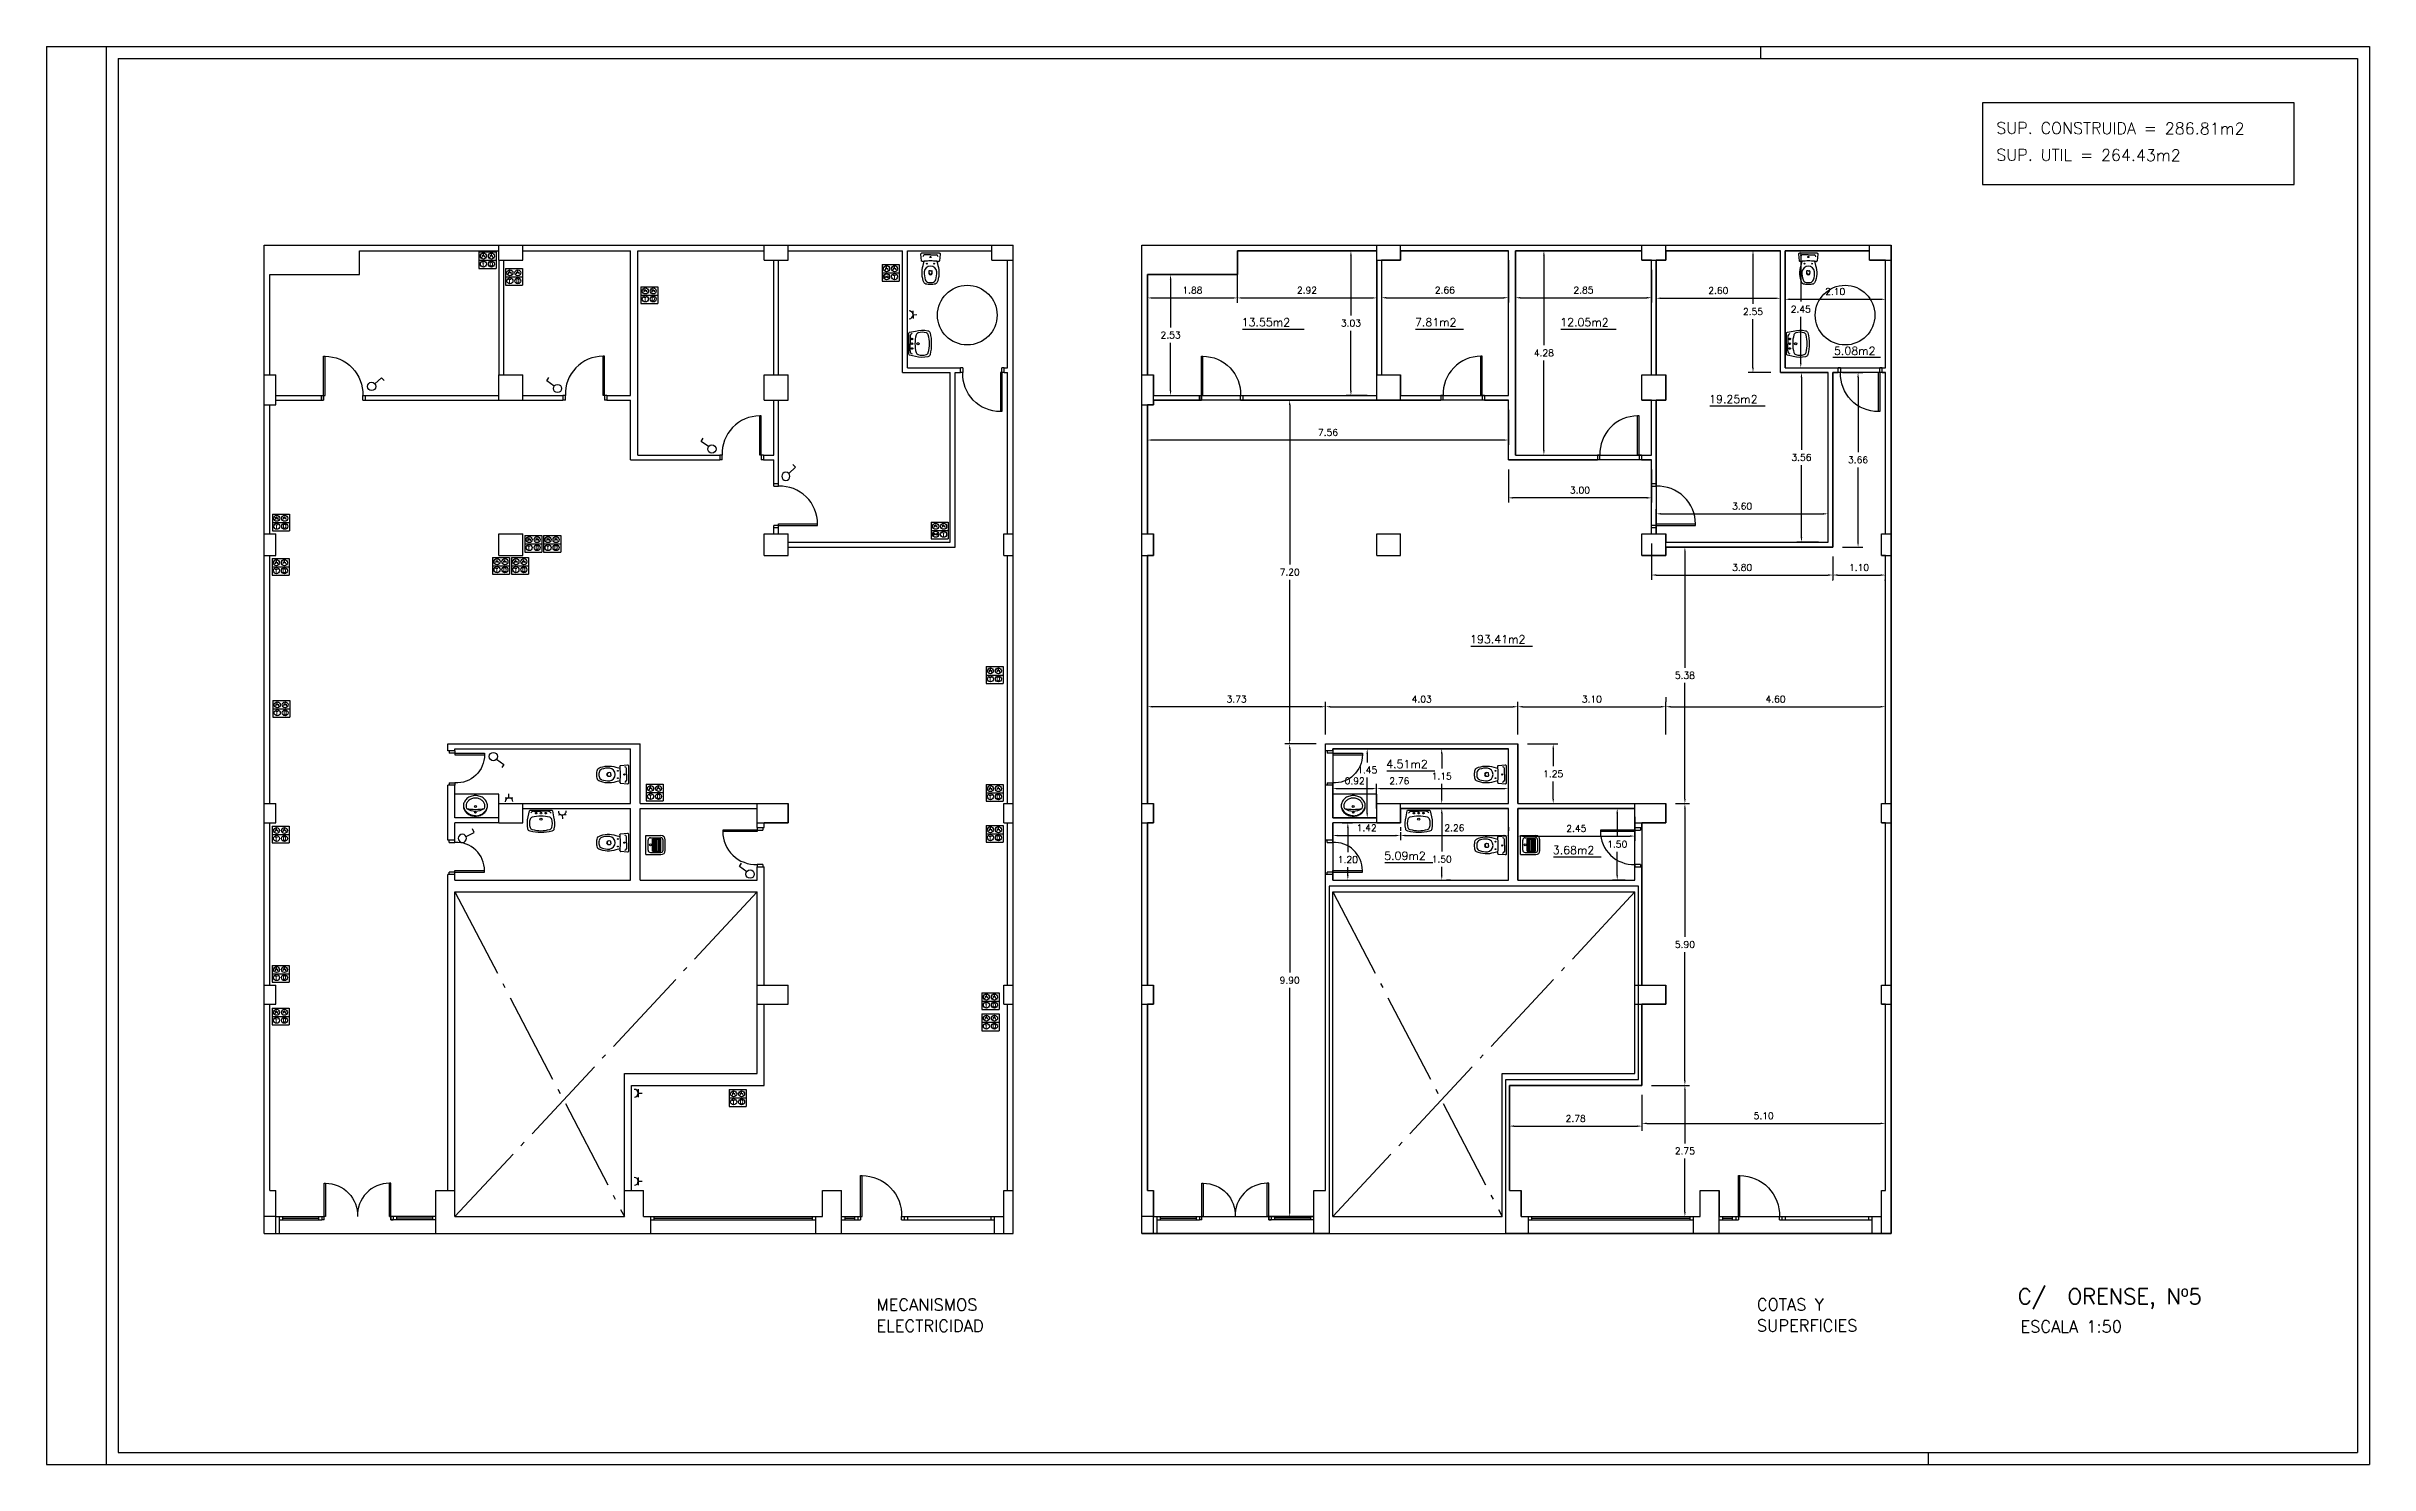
# Model space of a CAD drawing. Extents: x 131 to 495, y 66 to 228.
# Drawn here: x 131.62 to 180.31, y 98.08 to 127.78 of the extents above; entities that cross this region are included whole.
import ezdxf

# ---------------------------------------------------------------- set-up
doc = ezdxf.new("R2010")
doc.units = 0
doc.linetypes.add('ACAD_ISO04W100', pattern=[30.5, 24, -3, 0.5, -3])
doc.linetypes.add('PUNTOS', pattern=[0.25, 0, -0.25])
doc.layers.get('0').update_dxf_attribs({"linetype": 'CONTINUOUS'})
doc.layers.get('DEFPOINTS').update_dxf_attribs({"linetype": 'CONTINUOUS'})
for name, color, linetype in [('2', 7, 'CONTINUOUS'), ('COTAS', 1, 'CONTINUOUS'), ('FORMATO', 7, 'CONTINUOUS'), ('MECANISMOS', 2, 'CONTINUOUS'), ('PLANTA', 5, 'CONTINUOUS'), ('POL', 2, 'CONTINUOUS'), ('POL1', 2, 'CONTINUOUS'), ('SAN', 7, 'CONTINUOUS'), ('SUP', 7, 'CONTINUOUS')]:
    doc.layers.add(name, color=color, linetype=linetype)
doc.styles.add('ROMANS', font='romans')
doc.dimstyles.get("Standard").update_dxf_attribs({"dimtxt": 0.18, "dimasz": 0.18, "dimexe": 0.18, "dimexo": 0.0625, "dimgap": 0.09, "dimtad": 0, "dimtih": 1, "dimtoh": 1, "dimdec": 4, "dimzin": 0, "dimtxsty": 'STANDARD', "dimcen": 0.09, "dimazin": 3, "dimtfac": 1, "dimtdec": 4, "dimtofl": 0, "dimtmove": 0, "dimatfit": 3, "dimtolj": 1, "dimtzin": 0})

msp = doc.modelspace()

# ---------------------------------------------------------------- texts
at = {"layer": 'PLANTA', "color": 6, "style": 'ROMANS'}
for s, height, p in [('C/  ORENSE, Nº5', 0.32448, (172.936, 101.442)), ('MECANISMOS', 0.2496, (149.017, 101.306)), ('COTAS Y', 0.2496, (167.468, 101.31)), ('ELECTRICIDAD', 0.2496, (149.017, 100.864)), ('SUPERFICIES', 0.2496, (167.468, 100.868)), ('ESCALA 1:50', 0.2496, (172.992, 100.848))]:
    msp.add_text(s, height=height, dxfattribs=at).set_placement(p)
at = {"layer": 'SUP', "color": 2, "style": 'ROMANS'}
for s, height, p in [('SUP. CONSTRUIDA = 286.81m2', 0.24386, (172.485, 125.954)), ('SUP. UTIL = 264.43m2', 0.24386, (172.485, 125.392)), ('13.55m2', 0.1693, (156.671, 121.923)), ('7.81m2', 0.1693, (160.303, 121.923)), ('12.05m2', 0.1693, (163.347, 121.923)), ('5.08m2', 0.1693, (169.084, 121.325)), ('19.25m2', 0.1693, (166.467, 120.313)), ('193.41m2', 0.1693, (161.457, 115.284)), ('4.51m2', 0.1693, (159.7, 112.67)), ('3.68m2', 0.1693, (163.191, 110.868)), ('5.09m2', 0.1693, (159.658, 110.749))]:
    msp.add_text(s, height=height, rotation=359.8469, dxfattribs=at).set_placement(p)

# ---------------------------------------------------------------- blocks, each defined once
blk = doc.blocks.new('012114')
for p, q in [((0, -0.041), (-0.126, -0.041)), ((0, -0.372), (-0.025, -0.372)), ((0, -0.041), (0.126, -0.041)), ((0, -0.372), (0.025, -0.372))]:
    blk.add_line(p, q)
blk.add_lwpolyline([(0.17, -0.179, 0.006856), (0.131, -0.175), (0.152, -0.264, -0.190618), (0.133, -0.625, -0.225225), (0.1, -0.652, -0.063558), (0, -0.665, -0.063558), (-0.1, -0.652, -0.225225), (-0.133, -0.625, -0.190618), (-0.152, -0.264), (-0.131, -0.175, 0.006856), (-0.17, -0.179, -0.425204), (-0.187, -0.165), (-0.2, -0.024, -0.440217), (-0.179, 0), (0, 0), (0.179, 0, -0.440217), (0.2, -0.024), (0.187, -0.165)], format="xyb")
for centre, radius in [((-0.078, -0.225), 0.008), ((0, -0.087), 0.0125), ((0.078, -0.225), 0.008)]:
    blk.add_circle(centre, radius)
for centre, radius, start, end in [((-0.122, -0.078), 0.0372, 96.0407, 181.7016), ((0.314, -0.419), 0.447, 176.9791, 198.8669), ((0, -0.412), 0.133, 6.8934, 173.1066), ((0, -1.582), 1.413, 90, 95.3323), ((0.087, -0.406), 0.125, 168.5881, 191.4119), ((0, -0.408), 0.0386, 195.7788, 344.2212), ((-0.025, -0.382), 0.01, 90, 180), ((0, -0.422), 0.0366, 195.2314, 344.7686), ((0, -1.582), 1.413, 84.6677, 90), ((0.025, -0.382), 0.01, 0, 90), ((-0.087, -0.406), 0.125, 348.5881, 11.4119), ((-0.314, -0.419), 0.447, 341.1331, 3.0209), ((0.122, -0.078), 0.0372, 358.2984, 83.9593), ((0.172, -0.164), 0.015, 263.0963, 355.2379), ((-0.033, -0.538), 0.08, 198.8669, 263.0722), ((0, -0.268), 0.352, 263.0722, 270), ((0, -0.268), 0.352, 270, 276.9278), ((0.033, -0.538), 0.08, 276.9278, 341.1331)]:
    blk.add_arc(centre, radius, start, end)
blk = doc.blocks.new('012311')
for p, q in [((-0.2, 0), (0.2, 0)), ((-0.2, 0), (-0.2, -0.317)), ((0.2, 0), (0.2, -0.317)), ((-0.155, -0.095), (-0.155, -0.312)), ((-0.126, -0.136), (-0.126, -0.316)), ((-0.126, -0.136), (0.124, -0.136)), ((-0.126, -0.166), (0.124, -0.166)), ((-0.126, -0.196), (0.124, -0.196)), ((-0.126, -0.226), (0.124, -0.226)), ((-0.126, -0.256), (0.124, -0.256)), ((-0.126, -0.286), (0.124, -0.286)), ((-0.126, -0.316), (0.124, -0.316)), ((-0.11, -0.407), (0.11, -0.407)), ((-0.105, -0.045), (0.105, -0.045)), ((-0.105, -0.362), (0.105, -0.362)), ((0.124, -0.136), (0.124, -0.316)), ((0.155, -0.095), (0.155, -0.312))]:
    blk.add_line(p, q)
blk.add_circle((0.003, -0.098), 0.0213)
for centre, radius, start, end in [((-0.11, -0.317), 0.0902, 180, 270), ((-0.105, -0.095), 0.0501, 90, 180), ((-0.105, -0.312), 0.0501, 180, 270), ((0.105, -0.095), 0.0501, 0, 90), ((0.105, -0.312), 0.0501, 270, 0), ((0.11, -0.317), 0.0902, 270, 0)]:
    blk.add_arc(centre, radius, start, end)
blk = doc.blocks.new('012102')
for p in [(-0.148, -0.025), (0.148, -0.025)]:
    blk.add_line(p, (0, -0.025))
blk.add_lwpolyline([(0.221, 0, -0.356176), (0.241, -0.016), (0.266, -0.14, -0.119815), (0.273, -0.396, -0.294219), (0.228, -0.444, -0.064372), (0, -0.47, -0.064372), (-0.228, -0.444, -0.294219), (-0.273, -0.396, -0.119815), (-0.266, -0.14), (-0.241, -0.016, -0.356176), (-0.221, 0), (0, 0)], format="xyb", close=True)
at = {"linetype": 'PUNTOS'}
for centre in [(-0.1, -0.065), (0.1, -0.065)]:
    blk.add_circle(centre, 0.015, dxfattribs=at)
for centre, radius in [((0, -0.19), 0.023), ((0, -0.065), 0.0175)]:
    blk.add_circle(centre, radius)
for centre, radius, start, end in [((0.04, -0.279), 0.28, 161.6517, 198.3483), ((-0.169, -0.21), 0.06, 106.3491, 161.6517), ((-0.169, -0.349), 0.06, 198.3483, 253.6509), ((-0.151, -0.092), 0.067, 87.0352, 159.0483), ((-0.007, -0.761), 0.634, 89.3416, 106.3491), ((-0.007, 0.202), 0.634, 253.6509, 270.6584), ((0.007, -0.761), 0.634, 73.6509, 90.6584), ((0.007, 0.202), 0.634, 269.3416, 286.3491), ((0.151, -0.092), 0.067, 20.9517, 92.9648), ((0.169, -0.21), 0.06, 18.3483, 73.6509), ((0.169, -0.349), 0.06, 286.3491, 341.6517), ((-0.04, -0.279), 0.28, 341.6517, 18.3483)]:
    blk.add_arc(centre, radius, start, end)
blk = doc.blocks.new('012314')
blk.add_lwpolyline([(-0.28, -0.24, 0.113017), (-0.259, -0.33, 0.103369), (-0.198, -0.41, 0.092126), (-0.109, -0.461, 0.085497), (0, -0.48, 0.085497), (0.109, -0.461, 0.092126), (0.198, -0.41, 0.103369), (0.259, -0.33, 0.113017), (0.28, -0.24, 0.113017), (0.259, -0.15, 0.103369), (0.198, -0.07, 0.092126), (0.109, -0.019, 0.085497), (0, 0, 0.085497), (-0.109, -0.019, 0.092126), (-0.198, -0.07, 0.103369), (-0.259, -0.15, 0.113017)], format="xyb", close=True)
for points in [[(-0.22, -0.24, 0.113017), (-0.205, -0.304, 0.103369), (-0.159, -0.364, 0.092126), (-0.089, -0.405, 0.085497), (0, -0.42, 0.085497), (0.089, -0.405, 0.092126), (0.159, -0.364, 0.103369), (0.205, -0.304, 0.113017), (0.22, -0.24, 0.105724), (0.207, -0.18, 0.103369)], [(-0.207, -0.18, 0.105724), (-0.22, -0.24, 0.113017)], [(0, -0.01, 0.085497), (-0.106, -0.028, 0.088222), (-0.188, -0.075, 0.098942)], [(0, -0.01, -0.085497), (0.106, -0.028, -0.088222), (0.188, -0.075, -0.098942)]]:
    blk.add_lwpolyline(points, format="xyb")
for centre, radius in [((0, -0.223), 0.0225), ((0, -0.09), 0.0175)]:
    blk.add_circle(centre, radius)
for centre, radius, start, end in [((-0.029, -0.276), 0.256, 128.4812, 167.4912), ((0, -0.508), 0.388, 57.6961, 122.3039), ((0, -1.187), 1.028, 78.3757, 101.6243), ((0.029, -0.276), 0.256, 12.5088, 51.5188)]:
    blk.add_arc(centre, radius, start, end)
blk = doc.blocks.new('*D14')
at = {"color": 0, "linetype": 'BYBLOCK'}
for p, q in [((206.871, 90.576), (206.871, 90.188)), ((208.751, 90.576), (208.751, 90.188)), ((206.971, 90.288), (208.651, 90.288))]:
    blk.add_line(p, q, dxfattribs=at)
for points in [[(206.971, 90.304), (206.971, 90.271), (206.871, 90.288)], [(208.651, 90.304), (208.651, 90.271), (208.751, 90.288)]]:
    blk.add_solid(points, dxfattribs=at)
at = {"layer": 'DEFPOINTS', "color": 0, "linetype": 'BYBLOCK'}
for p in [(206.871, 90.776), (208.751, 90.776), (208.751, 90.288)]:
    blk.add_point(p, dxfattribs=at)
at = {"color": 0, "linetype": 'BYBLOCK', "insert": (207.811, 90.448), "char_height": 0.14, "attachment_point": 5, "style": 'ROMANS'}
blk.add_mtext('\\A1;1.88', dxfattribs=at)
blk = doc.blocks.new('*D15')
at = {"color": 0, "linetype": 'BYBLOCK'}
for p, q in [((208.751, 91.076), (208.751, 90.188)), ((211.671, 91.076), (211.671, 90.188)), ((208.851, 90.288), (211.571, 90.288))]:
    blk.add_line(p, q, dxfattribs=at)
for points in [[(208.851, 90.304), (208.851, 90.271), (208.751, 90.288)], [(211.571, 90.304), (211.571, 90.271), (211.671, 90.288)]]:
    blk.add_solid(points, dxfattribs=at)
at = {"layer": 'DEFPOINTS', "color": 0, "linetype": 'BYBLOCK'}
for p in [(208.751, 91.276), (211.671, 91.276), (211.671, 90.288)]:
    blk.add_point(p, dxfattribs=at)
at = {"color": 0, "linetype": 'BYBLOCK', "insert": (210.211, 90.448), "char_height": 0.14, "attachment_point": 5, "style": 'ROMANS'}
blk.add_mtext('\\A1;2.92', dxfattribs=at)
blk = doc.blocks.new('*D16')
at = {"color": 0, "linetype": 'BYBLOCK'}
for p, q in [((207.071, 90.776), (207.453, 90.776)), ((207.353, 90.676), (207.353, 89.671)), ((207.353, 88.346), (207.353, 89.351)), ((207.196, 88.246), (207.453, 88.246))]:
    blk.add_line(p, q, dxfattribs=at)
for points in [[(207.336, 90.676), (207.369, 90.676), (207.353, 90.776)], [(207.336, 88.346), (207.369, 88.346), (207.353, 88.246)]]:
    blk.add_solid(points, dxfattribs=at)
at = {"layer": 'DEFPOINTS', "color": 0, "linetype": 'BYBLOCK'}
for p in [(206.871, 90.776), (207.353, 90.776), (206.996, 88.246)]:
    blk.add_point(p, dxfattribs=at)
at = {"color": 0, "linetype": 'BYBLOCK', "insert": (207.353, 89.511), "char_height": 0.14, "attachment_point": 5, "style": 'ROMANS'}
blk.add_mtext('\\A1;2.53', dxfattribs=at)
blk = doc.blocks.new('*D17')
at = {"color": 0, "linetype": 'BYBLOCK'}
for p, q in [((211.471, 91.276), (211.032, 91.276)), ((211.132, 91.176), (211.132, 89.921)), ((211.132, 88.346), (211.132, 89.601)), ((211.471, 88.246), (211.032, 88.246))]:
    blk.add_line(p, q, dxfattribs=at)
for points in [[(211.116, 91.176), (211.149, 91.176), (211.132, 91.276)], [(211.116, 88.346), (211.149, 88.346), (211.132, 88.246)]]:
    blk.add_solid(points, dxfattribs=at)
at = {"layer": 'DEFPOINTS', "color": 0, "linetype": 'BYBLOCK'}
for p in [(211.132, 91.276), (211.671, 91.276), (211.671, 88.246)]:
    blk.add_point(p, dxfattribs=at)
at = {"color": 0, "linetype": 'BYBLOCK', "insert": (211.132, 89.761), "char_height": 0.14, "attachment_point": 5, "style": 'ROMANS'}
blk.add_mtext('\\A1;3.03', dxfattribs=at)
blk = doc.blocks.new('*D18')
at = {"color": 0, "linetype": 'BYBLOCK'}
for p, q in [((214.431, 91.076), (214.431, 90.192)), ((211.771, 90.876), (211.771, 90.192)), ((211.871, 90.292), (214.331, 90.292))]:
    blk.add_line(p, q, dxfattribs=at)
for points in [[(211.871, 90.308), (211.871, 90.275), (211.771, 90.292)], [(214.331, 90.308), (214.331, 90.275), (214.431, 90.292)]]:
    blk.add_solid(points, dxfattribs=at)
at = {"layer": 'DEFPOINTS', "color": 0, "linetype": 'BYBLOCK'}
for p in [(211.771, 91.076), (214.431, 91.276), (214.431, 90.292)]:
    blk.add_point(p, dxfattribs=at)
at = {"color": 0, "linetype": 'BYBLOCK', "insert": (213.101, 90.452), "char_height": 0.14, "attachment_point": 5, "style": 'ROMANS'}
blk.add_mtext('\\A1;2.66', dxfattribs=at)
blk = doc.blocks.new('*D19')
at = {"color": 0, "linetype": 'BYBLOCK'}
for p, q in [((214.581, 91.076), (214.581, 90.192)), ((217.431, 90.876), (217.431, 90.192)), ((214.681, 90.292), (217.331, 90.292))]:
    blk.add_line(p, q, dxfattribs=at)
for points in [[(214.681, 90.308), (214.681, 90.275), (214.581, 90.292)], [(217.331, 90.308), (217.331, 90.275), (217.431, 90.292)]]:
    blk.add_solid(points, dxfattribs=at)
at = {"layer": 'DEFPOINTS', "color": 0, "linetype": 'BYBLOCK'}
for p in [(214.581, 91.276), (217.431, 91.076), (217.431, 90.292)]:
    blk.add_point(p, dxfattribs=at)
at = {"color": 0, "linetype": 'BYBLOCK', "insert": (216.006, 90.452), "char_height": 0.14, "attachment_point": 5, "style": 'ROMANS'}
blk.add_mtext('\\A1;2.85', dxfattribs=at)
blk = doc.blocks.new('*D20')
at = {"color": 0, "linetype": 'BYBLOCK'}
for p, q in [((214.781, 91.276), (215.276, 91.276)), ((215.176, 91.176), (215.176, 89.296)), ((215.176, 87.096), (215.176, 88.976)), ((214.781, 86.996), (215.276, 86.996))]:
    blk.add_line(p, q, dxfattribs=at)
for points in [[(215.16, 91.176), (215.193, 91.176), (215.176, 91.276)], [(215.16, 87.096), (215.193, 87.096), (215.176, 86.996)]]:
    blk.add_solid(points, dxfattribs=at)
at = {"layer": 'DEFPOINTS', "color": 0, "linetype": 'BYBLOCK'}
for p in [(214.581, 91.276), (214.581, 86.996), (215.176, 86.996)]:
    blk.add_point(p, dxfattribs=at)
at = {"color": 0, "linetype": 'BYBLOCK', "insert": (215.176, 89.136), "char_height": 0.14, "attachment_point": 5, "style": 'ROMANS'}
blk.add_mtext('\\A1;4.28', dxfattribs=at)
blk = doc.blocks.new('*D21')
at = {"color": 0, "linetype": 'BYBLOCK'}
for p, q in [((220.131, 91.076), (220.131, 90.167)), ((217.531, 90.876), (217.531, 90.167)), ((217.631, 90.267), (220.031, 90.267))]:
    blk.add_line(p, q, dxfattribs=at)
for points in [[(217.631, 90.284), (217.631, 90.251), (217.531, 90.267)], [(220.031, 90.284), (220.031, 90.251), (220.131, 90.267)]]:
    blk.add_solid(points, dxfattribs=at)
at = {"layer": 'DEFPOINTS', "color": 0, "linetype": 'BYBLOCK'}
for p in [(217.531, 91.076), (220.131, 91.276), (220.131, 90.267)]:
    blk.add_point(p, dxfattribs=at)
at = {"color": 0, "linetype": 'BYBLOCK', "insert": (218.831, 90.427), "char_height": 0.14, "attachment_point": 5, "style": 'ROMANS'}
blk.add_mtext('\\A1;2.60', dxfattribs=at)
blk = doc.blocks.new('*D22')
at = {"color": 0, "linetype": 'BYBLOCK'}
for p, q in [((220.931, 88.726), (220.474, 88.726)), ((220.574, 88.626), (220.574, 87.109)), ((220.574, 85.271), (220.574, 86.789)), ((220.931, 85.171), (220.474, 85.171))]:
    blk.add_line(p, q, dxfattribs=at)
for points in [[(220.557, 88.626), (220.59, 88.626), (220.574, 88.726)], [(220.557, 85.271), (220.59, 85.271), (220.574, 85.171)]]:
    blk.add_solid(points, dxfattribs=at)
at = {"layer": 'DEFPOINTS', "color": 0, "linetype": 'BYBLOCK'}
for p in [(220.574, 88.726), (221.131, 88.726), (221.131, 85.171)]:
    blk.add_point(p, dxfattribs=at)
at = {"color": 0, "linetype": 'BYBLOCK', "insert": (220.574, 86.949), "char_height": 0.14, "attachment_point": 5, "style": 'ROMANS'}
blk.add_mtext('\\A1;3.56', dxfattribs=at)
blk = doc.blocks.new('*D23')
at = {"color": 0, "linetype": 'BYBLOCK'}
for p, q in [((219.931, 91.276), (219.458, 91.276)), ((219.558, 91.176), (219.558, 90.161)), ((219.558, 88.826), (219.558, 89.841)), ((219.931, 88.726), (219.458, 88.726))]:
    blk.add_line(p, q, dxfattribs=at)
for points in [[(219.542, 91.176), (219.575, 91.176), (219.558, 91.276)], [(219.542, 88.826), (219.575, 88.826), (219.558, 88.726)]]:
    blk.add_solid(points, dxfattribs=at)
at = {"layer": 'DEFPOINTS', "color": 0, "linetype": 'BYBLOCK'}
for p in [(219.558, 91.276), (220.131, 91.276), (220.131, 88.726)]:
    blk.add_point(p, dxfattribs=at)
at = {"color": 0, "linetype": 'BYBLOCK', "insert": (219.558, 90.001), "char_height": 0.14, "attachment_point": 5, "style": 'ROMANS'}
blk.add_mtext('\\A1;2.55', dxfattribs=at)
blk = doc.blocks.new('*D24')
at = {"color": 0, "linetype": 'BYBLOCK'}
for p, q in [((206.871, 87.846), (206.871, 87.212)), ((214.431, 87.946), (214.431, 87.212)), ((214.331, 87.312), (206.971, 87.312))]:
    blk.add_line(p, q, dxfattribs=at)
for points in [[(206.971, 87.328), (206.971, 87.295), (206.871, 87.312)], [(214.331, 87.328), (214.331, 87.295), (214.431, 87.312)]]:
    blk.add_solid(points, dxfattribs=at)
at = {"layer": 'DEFPOINTS', "color": 0, "linetype": 'BYBLOCK'}
for p in [(214.431, 88.146), (206.871, 88.046), (206.871, 87.312)]:
    blk.add_point(p, dxfattribs=at)
at = {"color": 0, "linetype": 'BYBLOCK', "insert": (210.651, 87.472), "char_height": 0.14, "attachment_point": 5, "style": 'ROMANS'}
blk.add_mtext('\\A1;7.56', dxfattribs=at)
blk = doc.blocks.new('*D25')
at = {"color": 0, "linetype": 'BYBLOCK'}
for p, q in [((214.431, 86.696), (214.431, 86.001)), ((217.431, 86.696), (217.431, 86.001)), ((217.331, 86.101), (214.531, 86.101))]:
    blk.add_line(p, q, dxfattribs=at)
for points in [[(214.531, 86.118), (214.531, 86.084), (214.431, 86.101)], [(217.331, 86.118), (217.331, 86.084), (217.431, 86.101)]]:
    blk.add_solid(points, dxfattribs=at)
at = {"layer": 'DEFPOINTS', "color": 0, "linetype": 'BYBLOCK'}
for p in [(214.431, 86.896), (217.431, 86.896), (214.431, 86.101)]:
    blk.add_point(p, dxfattribs=at)
at = {"color": 0, "linetype": 'BYBLOCK', "insert": (215.931, 86.261), "char_height": 0.14, "attachment_point": 5, "style": 'ROMANS'}
blk.add_mtext('\\A1;3.00', dxfattribs=at)
blk = doc.blocks.new('*D26')
at = {"color": 0, "linetype": 'BYBLOCK'}
for p, q in [((217.531, 85.546), (217.531, 85.866)), ((217.631, 85.766), (221.031, 85.766)), ((221.131, 85.371), (221.131, 85.866))]:
    blk.add_line(p, q, dxfattribs=at)
for points in [[(217.631, 85.782), (217.631, 85.749), (217.531, 85.766)], [(221.031, 85.782), (221.031, 85.749), (221.131, 85.766)]]:
    blk.add_solid(points, dxfattribs=at)
at = {"layer": 'DEFPOINTS', "color": 0, "linetype": 'BYBLOCK'}
for p in [(221.131, 85.766), (217.531, 85.346), (221.131, 85.171)]:
    blk.add_point(p, dxfattribs=at)
at = {"color": 0, "linetype": 'BYBLOCK', "insert": (219.331, 85.926), "char_height": 0.14, "attachment_point": 5, "style": 'ROMANS'}
blk.add_mtext('\\A1;3.60', dxfattribs=at)
blk = doc.blocks.new('*D27')
at = {"color": 0, "linetype": 'BYBLOCK'}
for p, q in [((220.231, 91.076), (220.231, 90.16)), ((222.331, 90.876), (222.331, 90.16)), ((220.331, 90.26), (222.231, 90.26))]:
    blk.add_line(p, q, dxfattribs=at)
for points in [[(220.331, 90.277), (220.331, 90.243), (220.231, 90.26)], [(222.231, 90.277), (222.231, 90.243), (222.331, 90.26)]]:
    blk.add_solid(points, dxfattribs=at)
at = {"layer": 'DEFPOINTS', "color": 0, "linetype": 'BYBLOCK'}
for p in [(220.231, 91.276), (222.331, 91.076), (222.331, 90.26)]:
    blk.add_point(p, dxfattribs=at)
at = {"color": 0, "linetype": 'BYBLOCK', "insert": (221.281, 90.42), "char_height": 0.14, "attachment_point": 5, "style": 'ROMANS'}
blk.add_mtext('\\A1;2.10', dxfattribs=at)
blk = doc.blocks.new('*D28')
at = {"color": 0, "linetype": 'BYBLOCK'}
for p, q in [((220.431, 91.276), (220.66, 91.276)), ((220.56, 91.176), (220.56, 90.211)), ((220.56, 88.926), (220.56, 89.891)), ((220.431, 88.826), (220.66, 88.826))]:
    blk.add_line(p, q, dxfattribs=at)
for points in [[(220.543, 91.176), (220.576, 91.176), (220.56, 91.276)], [(220.543, 88.926), (220.576, 88.926), (220.56, 88.826)]]:
    blk.add_solid(points, dxfattribs=at)
at = {"layer": 'DEFPOINTS', "color": 0, "linetype": 'BYBLOCK'}
for p in [(220.231, 91.276), (220.56, 91.276), (220.231, 88.826)]:
    blk.add_point(p, dxfattribs=at)
at = {"color": 0, "linetype": 'BYBLOCK', "insert": (220.56, 90.051), "char_height": 0.14, "attachment_point": 5, "style": 'ROMANS'}
blk.add_mtext('\\A1;2.45', dxfattribs=at)
blk = doc.blocks.new('*D29')
at = {"color": 0, "linetype": 'BYBLOCK'}
for p, q in [((210.601, 81.146), (210.601, 81.826)), ((214.631, 81.146), (214.631, 81.826)), ((210.701, 81.726), (214.531, 81.726))]:
    blk.add_line(p, q, dxfattribs=at)
for points in [[(210.701, 81.742), (210.701, 81.709), (210.601, 81.726)], [(214.531, 81.742), (214.531, 81.709), (214.631, 81.726)]]:
    blk.add_solid(points, dxfattribs=at)
at = {"layer": 'DEFPOINTS', "color": 0, "linetype": 'BYBLOCK'}
for p in [(214.631, 81.726), (210.601, 80.946), (214.631, 80.946)]:
    blk.add_point(p, dxfattribs=at)
at = {"color": 0, "linetype": 'BYBLOCK', "insert": (212.616, 81.886), "char_height": 0.14, "attachment_point": 5, "style": 'ROMANS'}
blk.add_mtext('\\A1;4.03', dxfattribs=at)
blk = doc.blocks.new('*D30')
at = {"color": 0, "linetype": 'BYBLOCK'}
for p, q in [((206.871, 81.146), (206.871, 81.826)), ((210.601, 81.146), (210.601, 81.826)), ((210.501, 81.726), (206.971, 81.726))]:
    blk.add_line(p, q, dxfattribs=at)
for points in [[(206.971, 81.742), (206.971, 81.709), (206.871, 81.726)], [(210.501, 81.742), (210.501, 81.709), (210.601, 81.726)]]:
    blk.add_solid(points, dxfattribs=at)
at = {"layer": 'DEFPOINTS', "color": 0, "linetype": 'BYBLOCK'}
for p in [(206.871, 81.726), (206.871, 80.946), (210.601, 80.946)]:
    blk.add_point(p, dxfattribs=at)
at = {"color": 0, "linetype": 'BYBLOCK', "insert": (208.736, 81.886), "char_height": 0.14, "attachment_point": 5, "style": 'ROMANS'}
blk.add_mtext('\\A1;3.73', dxfattribs=at)
blk = doc.blocks.new('*D31')
at = {"color": 0, "linetype": 'BYBLOCK'}
for p, q in [((214.631, 81.146), (214.631, 81.826)), ((217.731, 81.146), (217.731, 81.826)), ((214.731, 81.726), (217.631, 81.726))]:
    blk.add_line(p, q, dxfattribs=at)
for points in [[(214.731, 81.742), (214.731, 81.709), (214.631, 81.726)], [(217.631, 81.742), (217.631, 81.709), (217.731, 81.726)]]:
    blk.add_solid(points, dxfattribs=at)
at = {"layer": 'DEFPOINTS', "color": 0, "linetype": 'BYBLOCK'}
for p in [(217.731, 81.726), (214.631, 80.946), (217.731, 80.946)]:
    blk.add_point(p, dxfattribs=at)
at = {"color": 0, "linetype": 'BYBLOCK', "insert": (216.181, 81.886), "char_height": 0.14, "attachment_point": 5, "style": 'ROMANS'}
blk.add_mtext('\\A1;3.10', dxfattribs=at)
blk = doc.blocks.new('*D32')
at = {"color": 0, "linetype": 'BYBLOCK'}
for p, q in [((217.731, 81.926), (217.731, 81.826)), ((222.331, 81.926), (222.331, 81.826)), ((217.831, 81.726), (222.231, 81.726))]:
    blk.add_line(p, q, dxfattribs=at)
for points in [[(217.831, 81.742), (217.831, 81.709), (217.731, 81.726)], [(222.231, 81.742), (222.231, 81.709), (222.331, 81.726)]]:
    blk.add_solid(points, dxfattribs=at)
at = {"layer": 'DEFPOINTS', "color": 0, "linetype": 'BYBLOCK'}
for p in [(217.731, 81.726), (222.331, 81.726), (222.331, 81.726)]:
    blk.add_point(p, dxfattribs=at)
at = {"color": 0, "linetype": 'BYBLOCK', "insert": (220.031, 81.886), "char_height": 0.14, "attachment_point": 5, "style": 'ROMANS'}
blk.add_mtext('\\A1;4.60', dxfattribs=at)
blk = doc.blocks.new('*D33')
at = {"color": 0, "linetype": 'BYBLOCK'}
for p, q in [((210.401, 88.146), (209.749, 88.146)), ((209.849, 88.046), (209.849, 84.706)), ((209.849, 81.046), (209.849, 84.386)), ((210.401, 80.946), (209.749, 80.946))]:
    blk.add_line(p, q, dxfattribs=at)
for points in [[(209.832, 88.046), (209.865, 88.046), (209.849, 88.146)], [(209.832, 81.046), (209.865, 81.046), (209.849, 80.946)]]:
    blk.add_solid(points, dxfattribs=at)
at = {"layer": 'DEFPOINTS', "color": 0, "linetype": 'BYBLOCK'}
for p in [(209.849, 88.146), (210.601, 88.146), (210.601, 80.946)]:
    blk.add_point(p, dxfattribs=at)
at = {"color": 0, "linetype": 'BYBLOCK', "insert": (209.849, 84.546), "char_height": 0.14, "attachment_point": 5, "style": 'ROMANS'}
blk.add_mtext('\\A1;7.20', dxfattribs=at)
blk = doc.blocks.new('*D34')
at = {"color": 0, "linetype": 'BYBLOCK'}
for p, q in [((210.401, 80.946), (209.749, 80.946)), ((209.849, 80.846), (209.849, 76.156)), ((209.849, 71.146), (209.849, 75.836)), ((210.151, 71.046), (209.749, 71.046))]:
    blk.add_line(p, q, dxfattribs=at)
for points in [[(209.832, 80.846), (209.865, 80.846), (209.849, 80.946)], [(209.832, 71.146), (209.865, 71.146), (209.849, 71.046)]]:
    blk.add_solid(points, dxfattribs=at)
at = {"layer": 'DEFPOINTS', "color": 0, "linetype": 'BYBLOCK'}
for p in [(210.601, 80.946), (209.849, 71.046), (210.351, 71.046)]:
    blk.add_point(p, dxfattribs=at)
at = {"color": 0, "linetype": 'BYBLOCK', "insert": (209.849, 75.996), "char_height": 0.14, "attachment_point": 5, "style": 'ROMANS'}
blk.add_mtext('\\A1;9.90', dxfattribs=at)
blk = doc.blocks.new('*D35')
at = {"color": 0, "linetype": 'BYBLOCK'}
for p, q in [((214.831, 80.946), (215.471, 80.946)), ((215.371, 80.846), (215.371, 80.481)), ((215.371, 79.796), (215.371, 80.161)), ((214.831, 79.696), (215.471, 79.696))]:
    blk.add_line(p, q, dxfattribs=at)
for points in [[(215.355, 80.846), (215.388, 80.846), (215.371, 80.946)], [(215.355, 79.796), (215.388, 79.796), (215.371, 79.696)]]:
    blk.add_solid(points, dxfattribs=at)
at = {"layer": 'DEFPOINTS', "color": 0, "linetype": 'BYBLOCK'}
for p in [(214.631, 80.946), (215.371, 80.946), (214.631, 79.696)]:
    blk.add_point(p, dxfattribs=at)
at = {"color": 0, "linetype": 'BYBLOCK', "insert": (215.371, 80.321), "char_height": 0.14, "attachment_point": 5, "style": 'ROMANS'}
blk.add_mtext('\\A1;1.25', dxfattribs=at)
blk = doc.blocks.new('*D36')
at = {"color": 0, "linetype": 'BYBLOCK'}
for p, q in [((217.931, 79.696), (218.231, 79.696)), ((218.131, 79.596), (218.131, 76.906)), ((218.131, 73.896), (218.131, 76.586)), ((217.431, 73.796), (218.231, 73.796))]:
    blk.add_line(p, q, dxfattribs=at)
for points in [[(218.114, 79.596), (218.148, 79.596), (218.131, 79.696)], [(218.114, 73.896), (218.148, 73.896), (218.131, 73.796)]]:
    blk.add_solid(points, dxfattribs=at)
at = {"layer": 'DEFPOINTS', "color": 0, "linetype": 'BYBLOCK'}
for p in [(217.731, 79.696), (217.231, 73.796), (218.131, 73.796)]:
    blk.add_point(p, dxfattribs=at)
at = {"color": 0, "linetype": 'BYBLOCK', "insert": (218.131, 76.746), "char_height": 0.14, "attachment_point": 5, "style": 'ROMANS'}
blk.add_mtext('\\A1;5.90', dxfattribs=at)
blk = doc.blocks.new('*D37')
at = {"color": 0, "linetype": 'BYBLOCK'}
for p, q in [((217.931, 73.796), (218.031, 73.796)), ((218.131, 73.696), (218.131, 72.581)), ((218.131, 71.146), (218.131, 72.261)), ((217.931, 71.046), (218.031, 71.046))]:
    blk.add_line(p, q, dxfattribs=at)
for points in [[(218.114, 73.696), (218.148, 73.696), (218.131, 73.796)], [(218.114, 71.146), (218.148, 71.146), (218.131, 71.046)]]:
    blk.add_solid(points, dxfattribs=at)
at = {"layer": 'DEFPOINTS', "color": 0, "linetype": 'BYBLOCK'}
for p in [(218.131, 73.796), (218.131, 71.046), (218.131, 71.046)]:
    blk.add_point(p, dxfattribs=at)
at = {"color": 0, "linetype": 'BYBLOCK', "insert": (218.131, 72.421), "char_height": 0.14, "attachment_point": 5, "style": 'ROMANS'}
blk.add_mtext('\\A1;2.75', dxfattribs=at)
blk = doc.blocks.new('*D38')
at = {"color": 0, "linetype": 'BYBLOCK'}
for p, q in [((214.451, 73.596), (214.451, 72.842)), ((217.231, 73.596), (217.231, 72.842)), ((214.551, 72.942), (217.131, 72.942))]:
    blk.add_line(p, q, dxfattribs=at)
for points in [[(214.551, 72.958), (214.551, 72.925), (214.451, 72.942)], [(217.131, 72.958), (217.131, 72.925), (217.231, 72.942)]]:
    blk.add_solid(points, dxfattribs=at)
at = {"layer": 'DEFPOINTS', "color": 0, "linetype": 'BYBLOCK'}
for p in [(214.451, 73.796), (217.231, 73.796), (217.231, 72.942)]:
    blk.add_point(p, dxfattribs=at)
at = {"color": 0, "linetype": 'BYBLOCK', "insert": (215.841, 73.102), "char_height": 0.14, "attachment_point": 5, "style": 'ROMANS'}
blk.add_mtext('\\A1;2.78', dxfattribs=at)
blk = doc.blocks.new('*D39')
at = {"color": 0, "linetype": 'BYBLOCK'}
for p, q in [((210.751, 79.596), (210.751, 80.111)), ((210.851, 80.011), (211.571, 80.011)), ((211.671, 79.596), (211.671, 80.111))]:
    blk.add_line(p, q, dxfattribs=at)
for points in [[(210.851, 80.027), (210.851, 79.994), (210.751, 80.011)], [(211.571, 80.027), (211.571, 79.994), (211.671, 80.011)]]:
    blk.add_solid(points, dxfattribs=at)
at = {"layer": 'DEFPOINTS', "color": 0, "linetype": 'BYBLOCK'}
for p in [(211.671, 80.011), (210.751, 79.396), (211.671, 79.396)]:
    blk.add_point(p, dxfattribs=at)
at = {"color": 0, "linetype": 'BYBLOCK', "insert": (211.211, 80.171), "char_height": 0.14, "attachment_point": 5, "style": 'ROMANS'}
blk.add_mtext('\\A1;0.92', dxfattribs=at)
blk = doc.blocks.new('*D40')
at = {"color": 0, "linetype": 'BYBLOCK'}
for p, q in [((211.671, 79.896), (211.671, 80.111)), ((211.771, 80.011), (214.331, 80.011)), ((214.431, 79.896), (214.431, 80.111))]:
    blk.add_line(p, q, dxfattribs=at)
for points in [[(211.771, 80.027), (211.771, 79.994), (211.671, 80.011)], [(214.331, 80.027), (214.331, 79.994), (214.431, 80.011)]]:
    blk.add_solid(points, dxfattribs=at)
at = {"layer": 'DEFPOINTS', "color": 0, "linetype": 'BYBLOCK'}
for p in [(214.431, 80.011), (211.671, 79.696), (214.431, 79.696)]:
    blk.add_point(p, dxfattribs=at)
at = {"color": 0, "linetype": 'BYBLOCK', "insert": (212.147, 80.171), "char_height": 0.14, "attachment_point": 5, "style": 'ROMANS'}
blk.add_mtext('\\A1;2.76', dxfattribs=at)
blk = doc.blocks.new('*D41')
at = {"color": 0, "linetype": 'BYBLOCK'}
for p, q in [((211.871, 80.846), (212.163, 80.846)), ((212.063, 80.746), (212.063, 80.431)), ((212.063, 79.796), (212.063, 80.111)), ((211.871, 79.696), (212.163, 79.696))]:
    blk.add_line(p, q, dxfattribs=at)
for points in [[(212.046, 80.746), (212.079, 80.746), (212.063, 80.846)], [(212.046, 79.796), (212.079, 79.796), (212.063, 79.696)]]:
    blk.add_solid(points, dxfattribs=at)
at = {"layer": 'DEFPOINTS', "color": 0, "linetype": 'BYBLOCK'}
for p in [(211.671, 80.846), (212.063, 80.846), (211.671, 79.696)]:
    blk.add_point(p, dxfattribs=at)
at = {"color": 0, "linetype": 'BYBLOCK', "insert": (212.063, 80.271), "char_height": 0.14, "attachment_point": 5, "style": 'ROMANS'}
blk.add_mtext('\\A1;1.15', dxfattribs=at)
blk = doc.blocks.new('*D42')
at = {"color": 0, "linetype": 'BYBLOCK'}
for p, q in [((211.471, 80.846), (211.374, 80.846)), ((211.474, 80.746), (211.474, 80.561)), ((211.474, 79.496), (211.474, 80.241)), ((211.471, 79.396), (211.374, 79.396))]:
    blk.add_line(p, q, dxfattribs=at)
for points in [[(211.457, 80.746), (211.491, 80.746), (211.474, 80.846)], [(211.457, 79.496), (211.491, 79.496), (211.474, 79.396)]]:
    blk.add_solid(points, dxfattribs=at)
at = {"layer": 'DEFPOINTS', "color": 0, "linetype": 'BYBLOCK'}
for p in [(211.474, 80.846), (211.671, 80.846), (211.671, 79.396)]:
    blk.add_point(p, dxfattribs=at)
at = {"color": 0, "linetype": 'BYBLOCK', "insert": (211.474, 80.401), "char_height": 0.14, "attachment_point": 5, "style": 'ROMANS'}
blk.add_mtext('\\A1;1.45', dxfattribs=at)
blk = doc.blocks.new('*D43')
at = {"color": 0, "linetype": 'BYBLOCK'}
for p, q in [((210.951, 79.296), (211.168, 79.296)), ((211.068, 79.196), (211.068, 78.683)), ((210.951, 78.096), (211.168, 78.096)), ((211.068, 78.196), (211.068, 78.363))]:
    blk.add_line(p, q, dxfattribs=at)
for points in [[(211.051, 79.196), (211.084, 79.196), (211.068, 79.296)], [(211.051, 78.196), (211.084, 78.196), (211.068, 78.096)]]:
    blk.add_solid(points, dxfattribs=at)
at = {"layer": 'DEFPOINTS', "color": 0, "linetype": 'BYBLOCK'}
for p in [(210.751, 79.296), (210.751, 78.096), (211.068, 78.096)]:
    blk.add_point(p, dxfattribs=at)
at = {"color": 0, "linetype": 'BYBLOCK', "insert": (211.068, 78.523), "char_height": 0.14, "attachment_point": 5, "style": 'ROMANS'}
blk.add_mtext('\\A1;1.20', dxfattribs=at)
blk = doc.blocks.new('*D44')
at = {"color": 0, "linetype": 'BYBLOCK'}
for p, q in [((213.036, 79.496), (213.036, 78.691)), ((213.22, 79.596), (213.136, 79.596)), ((213.036, 78.196), (213.036, 78.371)), ((213.22, 78.096), (213.136, 78.096))]:
    blk.add_line(p, q, dxfattribs=at)
for points in [[(213.019, 79.496), (213.053, 79.496), (213.036, 79.596)], [(213.019, 78.196), (213.053, 78.196), (213.036, 78.096)]]:
    blk.add_solid(points, dxfattribs=at)
at = {"layer": 'DEFPOINTS', "color": 0, "linetype": 'BYBLOCK'}
for p in [(213.02, 79.596), (213.02, 78.096), (213.036, 78.096)]:
    blk.add_point(p, dxfattribs=at)
at = {"color": 0, "linetype": 'BYBLOCK', "insert": (213.036, 78.531), "char_height": 0.14, "attachment_point": 5, "style": 'ROMANS'}
blk.add_mtext('\\A1;1.50', dxfattribs=at)
blk = doc.blocks.new('*D45')
at = {"color": 0, "linetype": 'BYBLOCK'}
for p, q in [((217.931, 85.071), (217.92, 85.071)), ((218.02, 84.971), (218.02, 82.544)), ((218.02, 79.796), (218.02, 82.224)), ((217.931, 79.696), (217.92, 79.696))]:
    blk.add_line(p, q, dxfattribs=at)
for points in [[(218.004, 84.971), (218.037, 84.971), (218.02, 85.071)], [(218.004, 79.796), (218.037, 79.796), (218.02, 79.696)]]:
    blk.add_solid(points, dxfattribs=at)
at = {"layer": 'DEFPOINTS', "color": 0, "linetype": 'BYBLOCK'}
for p in [(218.02, 85.071), (218.131, 85.071), (218.131, 79.696)]:
    blk.add_point(p, dxfattribs=at)
at = {"color": 0, "linetype": 'BYBLOCK', "insert": (218.02, 82.384), "char_height": 0.14, "attachment_point": 5, "style": 'ROMANS'}
blk.add_mtext('\\A1;5.38', dxfattribs=at)
blk = doc.blocks.new('*D46')
at = {"color": 0, "linetype": 'BYBLOCK'}
for p, q in [((217.431, 85.146), (217.431, 84.384)), ((221.231, 84.871), (221.231, 84.384)), ((217.531, 84.484), (221.131, 84.484))]:
    blk.add_line(p, q, dxfattribs=at)
for points in [[(217.531, 84.501), (217.531, 84.468), (217.431, 84.484)], [(221.131, 84.501), (221.131, 84.468), (221.231, 84.484)]]:
    blk.add_solid(points, dxfattribs=at)
at = {"layer": 'DEFPOINTS', "color": 0, "linetype": 'BYBLOCK'}
for p in [(217.431, 85.346), (221.231, 85.071), (221.231, 84.484)]:
    blk.add_point(p, dxfattribs=at)
at = {"color": 0, "linetype": 'BYBLOCK', "insert": (219.331, 84.644), "char_height": 0.14, "attachment_point": 5, "style": 'ROMANS'}
blk.add_mtext('\\A1;3.80', dxfattribs=at)
blk = doc.blocks.new('*D47')
at = {"color": 0, "linetype": 'BYBLOCK'}
for p, q in [((221.231, 84.284), (221.231, 84.299)), ((221.331, 84.399), (222.231, 84.399)), ((222.331, 84.284), (222.331, 84.299))]:
    blk.add_line(p, q, dxfattribs=at)
for points in [[(221.331, 84.416), (221.331, 84.382), (221.231, 84.399)], [(222.231, 84.416), (222.231, 84.382), (222.331, 84.399)]]:
    blk.add_solid(points, dxfattribs=at)
at = {"layer": 'DEFPOINTS', "color": 0, "linetype": 'BYBLOCK'}
for p in [(221.231, 84.484), (222.331, 84.484), (222.331, 84.399)]:
    blk.add_point(p, dxfattribs=at)
at = {"color": 0, "linetype": 'BYBLOCK', "insert": (221.781, 84.559), "char_height": 0.14, "attachment_point": 5, "style": 'ROMANS'}
blk.add_mtext('\\A1;1.10', dxfattribs=at)
blk = doc.blocks.new('*D48')
at = {"color": 0, "linetype": 'BYBLOCK'}
for p, q in [((217.231, 73.142), (217.231, 73.099)), ((222.331, 73.142), (222.331, 73.099)), ((217.331, 72.999), (222.231, 72.999))]:
    blk.add_line(p, q, dxfattribs=at)
for points in [[(217.331, 73.016), (217.331, 72.983), (217.231, 72.999)], [(222.231, 73.016), (222.231, 72.983), (222.331, 72.999)]]:
    blk.add_solid(points, dxfattribs=at)
at = {"layer": 'DEFPOINTS', "color": 0, "linetype": 'BYBLOCK'}
for p in [(217.231, 72.942), (222.331, 72.999), (222.331, 72.942)]:
    blk.add_point(p, dxfattribs=at)
at = {"color": 0, "linetype": 'BYBLOCK', "insert": (219.781, 73.159), "char_height": 0.14, "attachment_point": 5, "style": 'ROMANS'}
blk.add_mtext('\\A1;5.10', dxfattribs=at)
blk = doc.blocks.new('*D49')
at = {"color": 0, "linetype": 'BYBLOCK'}
for p, q in [((210.751, 79.096), (210.751, 78.929)), ((210.851, 79.029), (212.071, 79.029)), ((212.171, 79.096), (212.171, 78.929))]:
    blk.add_line(p, q, dxfattribs=at)
for points in [[(210.851, 79.045), (210.851, 79.012), (210.751, 79.029)], [(212.071, 79.045), (212.071, 79.012), (212.171, 79.029)]]:
    blk.add_solid(points, dxfattribs=at)
at = {"layer": 'DEFPOINTS', "color": 0, "linetype": 'BYBLOCK'}
for p in [(210.751, 79.296), (212.171, 79.296), (212.171, 79.029)]:
    blk.add_point(p, dxfattribs=at)
at = {"color": 0, "linetype": 'BYBLOCK', "insert": (211.461, 79.189), "char_height": 0.14, "attachment_point": 5, "style": 'ROMANS'}
blk.add_mtext('\\A1;1.42', dxfattribs=at)
blk = doc.blocks.new('*D50')
at = {"color": 0, "linetype": 'BYBLOCK'}
for p, q in [((212.171, 79.229), (212.171, 79.157)), ((212.271, 79.057), (214.331, 79.057)), ((214.431, 79.229), (214.431, 79.157))]:
    blk.add_line(p, q, dxfattribs=at)
for points in [[(212.271, 79.074), (212.271, 79.041), (212.171, 79.057)], [(214.331, 79.074), (214.331, 79.041), (214.431, 79.057)]]:
    blk.add_solid(points, dxfattribs=at)
at = {"layer": 'DEFPOINTS', "color": 0, "linetype": 'BYBLOCK'}
for p in [(212.171, 79.029), (214.431, 79.057), (214.431, 79.029)]:
    blk.add_point(p, dxfattribs=at)
at = {"color": 0, "linetype": 'BYBLOCK', "insert": (213.301, 79.217), "char_height": 0.14, "attachment_point": 5, "style": 'ROMANS'}
blk.add_mtext('\\A1;2.26', dxfattribs=at)
blk = doc.blocks.new('*D51')
at = {"color": 0, "linetype": 'BYBLOCK'}
for p, q in [((214.631, 79.396), (214.631, 78.892)), ((217.081, 79.396), (217.081, 78.892)), ((214.731, 78.992), (216.981, 78.992))]:
    blk.add_line(p, q, dxfattribs=at)
for points in [[(214.731, 79.009), (214.731, 78.975), (214.631, 78.992)], [(216.981, 79.009), (216.981, 78.975), (217.081, 78.992)]]:
    blk.add_solid(points, dxfattribs=at)
at = {"layer": 'DEFPOINTS', "color": 0, "linetype": 'BYBLOCK'}
for p in [(214.631, 79.596), (217.081, 79.596), (217.081, 78.992)]:
    blk.add_point(p, dxfattribs=at)
at = {"color": 0, "linetype": 'BYBLOCK', "insert": (215.856, 79.152), "char_height": 0.14, "attachment_point": 5, "style": 'ROMANS'}
blk.add_mtext('\\A1;2.45', dxfattribs=at)
blk = doc.blocks.new('*D52')
at = {"color": 0, "linetype": 'BYBLOCK'}
for p, q in [((216.881, 79.596), (216.613, 79.596)), ((216.713, 79.496), (216.713, 79.006)), ((216.713, 78.196), (216.713, 78.686)), ((216.881, 78.096), (216.613, 78.096))]:
    blk.add_line(p, q, dxfattribs=at)
for points in [[(216.696, 79.496), (216.73, 79.496), (216.713, 79.596)], [(216.696, 78.196), (216.73, 78.196), (216.713, 78.096)]]:
    blk.add_solid(points, dxfattribs=at)
at = {"layer": 'DEFPOINTS', "color": 0, "linetype": 'BYBLOCK'}
for p in [(216.713, 79.596), (217.081, 79.596), (217.081, 78.096)]:
    blk.add_point(p, dxfattribs=at)
at = {"color": 0, "linetype": 'BYBLOCK', "insert": (216.713, 78.846), "char_height": 0.14, "attachment_point": 5, "style": 'ROMANS'}
blk.add_mtext('\\A1;1.50', dxfattribs=at)
blk = doc.blocks.new('*D53')
at = {"color": 0, "linetype": 'BYBLOCK'}
for p, q in [((221.431, 88.726), (221.86, 88.726)), ((221.76, 88.626), (221.76, 87.059)), ((221.76, 85.171), (221.76, 86.739)), ((221.431, 85.071), (221.86, 85.071))]:
    blk.add_line(p, q, dxfattribs=at)
for points in [[(221.743, 88.626), (221.776, 88.626), (221.76, 88.726)], [(221.743, 85.171), (221.776, 85.171), (221.76, 85.071)]]:
    blk.add_solid(points, dxfattribs=at)
at = {"layer": 'DEFPOINTS', "color": 0, "linetype": 'BYBLOCK'}
for p in [(221.231, 88.726), (221.76, 88.726), (221.231, 85.071)]:
    blk.add_point(p, dxfattribs=at)
at = {"color": 0, "linetype": 'BYBLOCK', "insert": (221.76, 86.899), "char_height": 0.14, "attachment_point": 5, "style": 'ROMANS'}
blk.add_mtext('\\A1;3.66', dxfattribs=at)
blk = doc.blocks.new('TOMAS')
at = {"layer": 'MECANISMOS', "color": 2}
for p, q in [((0, 0.351), (0.357, 0.351)), ((0, 0.351), (0, 0.001)), ((0, 0.176), (0.357, 0.176)), ((0, 0.001), (0.357, 0.001)), ((0.093, 0.269), (0.059, 0.269)), ((0.093, 0.269), (0.093, 0.303)), ((0.093, 0.269), (0.127, 0.269)), ((0.259, 0.269), (0.225, 0.269)), ((0.259, 0.269), (0.259, 0.303)), ((0.259, 0.269), (0.292, 0.269)), ((0.357, 0.351), (0.357, 0.001))]:
    blk.add_line(p, q, dxfattribs=at)
for centre in [(0.093, 0.263), (0.093, 0.095), (0.259, 0.263), (0.259, 0.095)]:
    blk.add_circle(centre, 0.063, dxfattribs=at)
for centre in [(0.093, 0.236), (0.259, 0.236)]:
    blk.add_arc(centre, 0.0336, 0, 180, dxfattribs=at)
at = {"layer": 'MECANISMOS', "style": 'ROMANS'}
for s, p in [('T', (0.061, 0.045)), ('D', (0.223, 0.056))]:
    blk.add_text(s, height=0.078, dxfattribs=at).set_placement(p)
blk = doc.blocks.new('PUESTO')
at = {"layer": 'MECANISMOS', "color": 2}
for p, q in [((0, 0.357), (0.35, 0.357)), ((0, 0), (0, 0.357)), ((0, 0), (0.35, 0)), ((0.082, 0.259), (0.048, 0.259)), ((0.082, 0.093), (0.048, 0.093)), ((0.082, 0.259), (0.082, 0.292)), ((0.082, 0.259), (0.082, 0.225)), ((0.082, 0.093), (0.082, 0.127)), ((0.082, 0.093), (0.082, 0.06)), ((0.175, 0), (0.175, 0.357)), ((0.35, 0), (0.35, 0.357))]:
    blk.add_line(p, q, dxfattribs=at)
for centre in [(0.088, 0.259), (0.088, 0.093), (0.256, 0.259), (0.256, 0.093)]:
    blk.add_circle(centre, 0.063, dxfattribs=at)
at = {"layer": 'MECANISMOS'}
for centre in [(0.257, 0.124), (0.257, 0.061)]:
    blk.add_circle(centre, 0.0195, dxfattribs=at)
at = {"layer": 'MECANISMOS', "color": 2}
for centre in [(0.116, 0.259), (0.116, 0.093)]:
    blk.add_arc(centre, 0.0336, 90, 270, dxfattribs=at)
at = {"layer": 'MECANISMOS', "style": 'ROMANS'}
blk.add_text('T', height=0.078, rotation=90, dxfattribs=at).set_placement((0.306, 0.23))
blk = doc.blocks.new('1')
for p, q in [((0, 0.12), (0.24, 0.12)), ((0.12, 0.12), (0.12, 0.24))]:
    blk.add_line(p, q)
blk.add_arc((0.12, 0), 0.12, 0, 180)
blk = doc.blocks.new('071105')
for p, q in [((0.054, 0.054), (0.166, 0.165)), ((0.166, 0.165), (0.215, 0.119))]:
    blk.add_line(p, q)
blk.add_circle((0.002, 0.004), 0.072)

# ---------------------------------------------------------------- dimensions: what is measured, and where the dimension line sits
at = {"layer": 'COTAS'}
for base, p1, p2, picture, middle, set_off in [((159.501, 122.515), (156.581, 123.504), (159.501, 123.504), '*D15', (160.371, 122.675), (-52.171, 32.228)), ((162.261, 122.519), (159.601, 123.304), (162.261, 123.504), '*D18', (163.261, 122.679), (-52.171, 32.228)), ((165.261, 122.519), (162.411, 123.504), (165.261, 123.304), '*D19', (166.166, 122.679), (-52.171, 32.228)), ((167.961, 122.509), (165.361, 123.318), (167.961, 123.518), '*D21', (168.991, 122.669), (-52.171, 32.242)), ((170.161, 122.488), (168.061, 123.504), (170.161, 123.304), '*D27', (171.441, 122.648), (-52.171, 32.228)), ((156.581, 122.515), (154.701, 123.004), (156.581, 123.004), '*D14', (157.971, 122.675), (-52.171, 32.228)), ((154.701, 119.539), (162.261, 120.374), (154.701, 120.274), '*D24', (160.811, 119.699), (-52.171, 32.228)), ((162.261, 118.328), (165.261, 119.124), (162.261, 119.124), '*D25', (166.091, 118.488), (-52.171, 32.228)), ((168.961, 117.993), (165.361, 117.574), (168.961, 117.399), '*D26', (169.491, 118.153), (-52.171, 32.228)), ((169.061, 116.712), (165.261, 117.574), (169.061, 117.299), '*D46', (169.491, 116.872), (-52.171, 32.228)), ((170.161, 116.712), (169.061, 116.797), (170.161, 116.797), '*D47', (171.941, 116.872), (-52.171, 32.313)), ((154.701, 113.953), (158.431, 113.174), (154.701, 113.174), '*D30', (158.896, 114.113), (-52.171, 32.228)), ((162.461, 113.953), (158.431, 113.174), (162.461, 113.174), '*D29', (162.776, 114.113), (-52.171, 32.228)), ((165.561, 113.953), (162.461, 113.174), (165.561, 113.174), '*D31', (166.341, 114.113), (-52.171, 32.228)), ((170.161, 113.953), (165.561, 113.953), (170.161, 113.953), '*D32', (170.191, 114.113), (-52.171, 32.228)), ((159.501, 112.238), (158.581, 111.624), (159.501, 111.624), '*D39', (161.371, 112.398), (-52.171, 32.228)), ((160.001, 111.256), (158.581, 111.524), (160.001, 111.524), '*D49', (161.621, 111.416), (-52.171, 32.228)), ((162.261, 111.256), (160.001, 111.227), (162.261, 111.227), '*D50', (163.461, 111.416), (-52.171, 32.199)), ((164.911, 111.245), (162.461, 111.849), (164.911, 111.849), '*D51', (166.016, 111.405), (-52.171, 32.253)), ((165.061, 105.169), (162.281, 106.024), (165.061, 106.024), '*D38', (166.001, 105.329), (-52.171, 32.228)), ((170.161, 105.227), (165.061, 105.169), (170.161, 105.169), '*D48', (169.941, 105.387), (-52.171, 32.228))]:
    dim = msp.add_linear_dim(base=base, p1=p1, p2=p2, dimstyle='STANDARD', override={"dimtxt": 0.14, "dimasz": 0.1, "dimexe": 0.1, "dimexo": 0.2, "dimtad": 1, "dimdec": 2, "dimtxsty": 'ROMANS', "dimtdec": 2}, dxfattribs=at)
    dim.commit()
    dim.dimension.update_dxf_attribs({"geometry": picture, "text_midpoint": middle, "insert": set_off})
for base, p1, p2, picture, middle, set_off in [((158.961, 123.504), (159.501, 120.474), (159.501, 123.504), '*D17', (161.292, 121.989), (-52.171, 32.228)), ((163.005, 119.224), (162.411, 123.504), (162.411, 119.224), '*D20', (165.336, 121.364), (-52.171, 32.228)), ((167.388, 123.504), (167.961, 120.954), (167.961, 123.504), '*D23', (169.718, 122.229), (-52.171, 32.228)), ((168.389, 123.504), (168.061, 121.054), (168.061, 123.504), '*D28', (170.719, 122.279), (-52.171, 32.228)), ((155.182, 123.004), (154.826, 120.474), (154.701, 123.004), '*D16', (157.512, 121.739), (-52.171, 32.228)), ((168.402724982, 120.954031306), (168.960568724, 117.399031306), (168.960568724, 120.954031306), '*D22', (170.73305804, 119.176531306), (-52.170906079, 32.227558052)), ((169.588606678, 120.954031306), (169.060568724, 117.299031306), (169.060568724, 120.954031306), '*D53', (171.918939737, 119.126531306), (-52.170906079, 32.227558052)), ((157.678, 120.374), (158.431, 113.174), (158.431, 120.374), '*D33', (160.008, 116.774), (-52.171, 32.228)), ((165.960097593, 117.299031306), (166.070817049, 111.924031306), (166.070817049, 117.299031306), '*D45', (168.290430651, 114.611531306), (-52.060186622, 32.227558052)), ((157.678, 103.274), (158.431, 113.174), (158.181, 103.274), '*D34', (160.008, 108.224), (-52.171, 32.228)), ((160.864, 113.074), (160.473, 111.924), (160.473, 113.074), '*D41', (163.194, 112.499), (-51.199, 32.228)), ((163.201, 113.174), (162.461, 111.924), (162.461, 113.174), '*D35', (165.531, 112.549), (-52.171, 32.228)), ((164.542, 111.824), (164.911, 110.324), (164.911, 111.824), '*D52', (166.872, 111.074), (-52.171, 32.228)), ((165.96, 106.024), (165.561, 111.924), (165.061, 106.024), '*D36', (168.29, 108.974), (-52.171, 32.228)), ((165.96, 103.274), (165.96, 106.024), (165.96, 103.274), '*D37', (168.29, 104.649), (-52.171, 32.228))]:
    dim = msp.add_linear_dim(base=base, p1=p1, p2=p2, angle=90, dimstyle='STANDARD', override={"dimtxt": 0.14, "dimasz": 0.1, "dimexe": 0.1, "dimexo": 0.2, "dimtad": 1, "dimdec": 2, "dimtxsty": 'ROMANS', "dimtdec": 2}, dxfattribs=at)
    dim.commit()
    dim.dimension.update_dxf_attribs({"geometry": picture, "text_midpoint": middle, "insert": set_off})
for base, p1, p2, picture, middle in [((159.303, 113.074), (159.501, 111.624), (159.501, 113.074), '*D42', (159.303, 112.629)), ((158.897, 110.324), (158.581, 111.524), (158.581, 110.324), '*D43', (158.897, 110.751)), ((160.865, 110.324), (160.849, 111.824), (160.849, 110.324), '*D44', (160.865, 110.759))]:
    dim = msp.add_linear_dim(base=base, p1=p1, p2=p2, angle=90, dimstyle='STANDARD', override={"dimtxt": 0.14, "dimasz": 0.1, "dimexe": 0.1, "dimexo": 0.2, "dimtad": 1, "dimdec": 2, "dimtxsty": 'ROMANS', "dimtdec": 2}, dxfattribs=at)
    dim.commit()
    dim.dimension.update_dxf_attribs({"geometry": picture, "text_midpoint": middle, "dimtype": 160, "insert": (-52.171, 32.228)})
dim = msp.add_linear_dim(base=(162.261, 112.238), p1=(159.501, 111.924), p2=(162.261, 111.924), dimstyle='STANDARD', override={"dimtxt": 0.14, "dimasz": 0.1, "dimexe": 0.1, "dimexo": 0.2, "dimtad": 1, "dimdec": 2, "dimtxsty": 'ROMANS', "dimtdec": 2}, dxfattribs=at)
dim.commit()
dim.dimension.update_dxf_attribs({"geometry": '*D40', "text_midpoint": (159.976, 112.398), "dimtype": 160, "insert": (-52.171, 32.228)})

# ---------------------------------------------------------------- linework, layer by layer
for p, q in [((136.5, 103.274), (137.393, 103.274)), ((136.57, 103.274), (136.57, 103.204)), ((136.57, 103.239), (137.323, 103.239)), ((137.323, 103.274), (137.323, 103.204)), ((137.393, 103.274), (137.393, 103.204)), ((137.443, 103.204), (137.443, 103.274)), ((138.843, 103.204), (138.843, 103.274)), ((138.893, 103.274), (138.893, 103.204)), ((139.786, 103.274), (138.893, 103.274)), ((138.963, 103.274), (138.963, 103.204)), ((139.716, 103.239), (138.963, 103.239)), ((139.716, 103.274), (139.716, 103.204)), ((144.281, 103.274), (147.741, 103.274)), ((144.351, 103.274), (144.351, 103.204)), ((144.351, 103.239), (147.671, 103.239)), ((147.671, 103.274), (147.671, 103.204)), ((148.286, 103.274), (148.636, 103.274)), ((148.286, 103.274), (148.636, 103.274)), ((148.356, 103.274), (148.356, 103.204)), ((148.356, 103.239), (148.566, 103.239)), ((148.566, 103.204), (148.566, 103.274)), ((148.636, 103.204), (148.636, 103.274)), ((149.596, 103.274), (151.486, 103.274)), ((149.596, 103.274), (149.596, 103.204)), ((149.666, 103.274), (149.666, 103.204)), ((151.416, 103.274), (151.416, 103.204)), ((154.895, 103.274), (155.788, 103.274)), ((154.965, 103.274), (154.965, 103.204)), ((154.965, 103.239), (155.718, 103.239)), ((155.718, 103.274), (155.718, 103.204)), ((155.788, 103.274), (155.788, 103.204)), ((155.838, 103.204), (155.838, 103.274)), ((157.238, 103.204), (157.238, 103.274)), ((158.181, 103.274), (157.288, 103.274)), ((157.288, 103.274), (157.288, 103.204)), ((157.358, 103.274), (157.358, 103.204)), ((158.111, 103.239), (157.358, 103.239)), ((158.111, 103.274), (158.111, 103.204)), ((162.676, 103.274), (166.136, 103.274)), ((162.746, 103.274), (162.746, 103.204)), ((162.746, 103.239), (166.066, 103.239)), ((166.066, 103.274), (166.066, 103.204)), ((166.681, 103.274), (167.031, 103.274)), ((166.681, 103.274), (167.031, 103.274)), ((166.751, 103.274), (166.751, 103.204)), ((166.751, 103.239), (166.961, 103.239)), ((166.961, 103.204), (166.961, 103.274)), ((167.031, 103.204), (167.031, 103.274)), ((167.991, 103.274), (167.991, 103.204)), ((167.991, 103.274), (169.881, 103.274)), ((168.061, 103.274), (168.061, 103.204)), ((169.811, 103.274), (169.811, 103.204)), ((136.5, 103.204), (137.393, 103.204)), ((136.5, 102.924), (139.786, 102.924)), ((137.443, 103.204), (137.393, 103.204)), ((138.843, 103.204), (138.893, 103.204)), ((139.786, 103.204), (138.893, 103.204)), ((144.281, 103.204), (147.741, 103.204)), ((144.281, 102.924), (147.741, 102.924)), ((148.286, 103.204), (148.636, 103.204)), ((148.286, 102.924), (151.486, 102.924)), ((148.636, 103.204), (148.636, 103.204)), ((149.596, 103.204), (151.486, 103.204)), ((154.895, 103.204), (155.788, 103.204)), ((154.895, 102.924), (158.181, 102.924)), ((155.838, 103.204), (155.788, 103.204)), ((157.238, 103.204), (157.288, 103.204)), ((158.181, 103.204), (157.288, 103.204)), ((162.676, 103.204), (166.136, 103.204)), ((162.676, 102.924), (166.136, 102.924)), ((166.681, 103.204), (167.031, 103.204)), ((166.681, 102.924), (169.881, 102.924)), ((167.031, 103.204), (167.031, 103.204)), ((167.991, 103.204), (169.881, 103.204))]:
    msp.add_line(p, q)
at = {"layer": '2'}
for p, q in [((137.463, 120.474), (137.463, 121.294)), ((143.289, 120.474), (143.289, 121.294)), ((155.858, 120.474), (155.858, 121.294)), ((161.684, 120.474), (161.684, 121.294)), ((150.827, 121.054), (150.777, 121.054)), ((150.827, 121.054), (150.827, 120.954)), ((151.617, 120.954), (151.617, 120.134)), ((151.647, 120.954), (151.617, 120.954)), ((151.697, 121.054), (151.647, 121.054)), ((151.647, 120.954), (151.647, 121.054)), ((169.222, 121.054), (169.172, 121.054)), ((169.222, 121.054), (169.222, 120.954)), ((170.042, 120.954), (170.012, 120.954)), ((170.012, 120.954), (170.012, 120.134)), ((170.042, 120.954), (170.042, 121.054)), ((170.092, 121.054), (170.042, 121.054)), ((137.383, 120.374), (137.433, 120.374)), ((137.433, 120.474), (137.433, 120.374)), ((137.433, 120.474), (137.463, 120.474)), ((138.253, 120.374), (138.253, 120.474)), ((138.253, 120.374), (138.303, 120.374)), ((142.449, 120.474), (142.449, 120.374)), ((142.499, 120.374), (142.449, 120.374)), ((142.499, 120.374), (142.499, 120.474)), ((143.319, 120.474), (143.289, 120.474)), ((143.319, 120.474), (143.319, 120.374)), ((143.369, 120.374), (143.319, 120.374)), ((143.369, 120.474), (143.369, 120.374)), ((155.778, 120.374), (155.828, 120.374)), ((155.828, 120.474), (155.858, 120.474)), ((155.828, 120.474), (155.828, 120.374)), ((156.648, 120.374), (156.648, 120.474)), ((156.648, 120.374), (156.698, 120.374)), ((160.844, 120.474), (160.844, 120.374)), ((160.894, 120.374), (160.844, 120.374)), ((160.894, 120.374), (160.894, 120.474)), ((161.714, 120.474), (161.684, 120.474)), ((161.714, 120.474), (161.714, 120.374)), ((161.764, 120.374), (161.714, 120.374)), ((161.764, 120.474), (161.764, 120.374)), ((146.574, 119.224), (146.574, 120.044)), ((164.969, 119.224), (164.969, 120.044)), ((145.784, 119.124), (145.734, 119.124)), ((145.784, 119.124), (145.784, 119.224)), ((146.604, 119.224), (146.574, 119.224)), ((146.604, 119.224), (146.604, 119.124)), ((146.654, 119.124), (146.604, 119.124)), ((164.179, 119.124), (164.129, 119.124)), ((164.179, 119.124), (164.179, 119.224)), ((164.999, 119.224), (164.969, 119.224)), ((164.999, 119.224), (164.999, 119.124)), ((165.049, 119.124), (164.999, 119.124)), ((146.866, 118.573), (146.866, 118.623)), ((146.866, 118.573), (146.966, 118.573)), ((165.261, 118.573), (165.261, 118.623)), ((165.261, 118.573), (165.361, 118.573)), ((146.966, 117.753), (146.866, 117.753)), ((146.866, 117.703), (146.866, 117.753)), ((146.966, 117.753), (146.966, 117.783)), ((146.966, 117.783), (147.786, 117.783)), ((165.261, 117.703), (165.261, 117.753)), ((165.361, 117.753), (165.261, 117.753)), ((165.361, 117.783), (166.181, 117.783)), ((165.361, 117.753), (165.361, 117.783)), ((140.066, 113.028), (140.066, 112.978)), ((140.186, 112.978), (140.066, 112.978)), ((140.186, 112.978), (140.186, 112.948)), ((140.186, 112.948), (140.806, 112.948)), ((158.461, 113.028), (158.461, 112.978)), ((158.581, 112.978), (158.461, 112.978)), ((158.581, 112.978), (158.581, 112.948)), ((158.581, 112.948), (159.201, 112.948)), ((140.066, 112.358), (140.186, 112.358)), ((140.066, 112.358), (140.066, 112.308)), ((158.461, 112.358), (158.461, 112.308)), ((158.461, 112.358), (158.581, 112.358)), ((140.066, 111.112), (140.066, 111.162)), ((140.066, 111.112), (140.186, 111.112)), ((146.516, 111.341), (145.796, 111.341)), ((146.516, 111.371), (146.636, 111.371)), ((146.516, 111.371), (146.516, 111.341)), ((146.636, 111.421), (146.636, 111.371)), ((158.461, 111.112), (158.461, 111.162)), ((158.461, 111.112), (158.581, 111.112)), ((164.911, 111.341), (164.191, 111.341)), ((164.911, 111.371), (164.911, 111.341)), ((164.911, 111.371), (165.031, 111.371)), ((165.031, 111.421), (165.031, 111.371)), ((140.186, 110.492), (140.186, 110.522)), ((140.186, 110.522), (140.806, 110.522)), ((146.636, 110.651), (146.516, 110.651)), ((146.636, 110.651), (146.636, 110.601)), ((158.581, 110.522), (159.201, 110.522)), ((158.581, 110.492), (158.581, 110.522)), ((165.031, 110.651), (164.911, 110.651)), ((165.031, 110.651), (165.031, 110.601)), ((140.186, 110.492), (140.066, 110.492)), ((140.066, 110.442), (140.066, 110.492)), ((158.461, 110.442), (158.461, 110.492)), ((158.581, 110.492), (158.461, 110.492)), ((137.473, 103.974), (137.473, 103.274)), ((138.813, 103.274), (138.813, 103.974)), ((148.716, 103.274), (148.716, 104.134)), ((155.868, 103.974), (155.868, 103.274)), ((157.208, 103.274), (157.208, 103.974)), ((167.111, 103.274), (167.111, 104.134)), ((137.473, 103.274), (137.443, 103.274)), ((138.813, 103.274), (138.843, 103.274)), ((138.843, 103.274), (138.813, 103.274)), ((138.843, 103.274), (138.843, 103.204)), ((148.686, 103.274), (148.716, 103.274)), ((148.686, 103.274), (148.686, 103.204)), ((149.546, 103.204), (149.546, 103.274)), ((155.868, 103.274), (155.838, 103.274)), ((157.238, 103.274), (157.208, 103.274)), ((157.208, 103.274), (157.238, 103.274)), ((157.238, 103.274), (157.238, 103.204)), ((167.081, 103.274), (167.081, 103.204)), ((167.081, 103.274), (167.111, 103.274)), ((167.941, 103.204), (167.941, 103.274)), ((138.893, 103.204), (138.843, 103.204)), ((148.636, 103.204), (148.686, 103.204)), ((149.546, 103.204), (149.596, 103.204)), ((157.288, 103.204), (157.238, 103.204)), ((167.031, 103.204), (167.081, 103.204)), ((167.941, 103.204), (167.991, 103.204))]:
    msp.add_line(p, q, dxfattribs=at)
for points in [[(137.383, 120.474), (137.433, 120.474), (137.433, 121.294), (137.463, 121.294, -0.42517), (138.253, 120.474), (138.303, 120.474)], [(143.369, 120.474), (143.319, 120.474), (143.319, 121.294), (143.289, 121.294, 0.42517), (142.499, 120.474), (142.449, 120.474)], [(155.778, 120.474), (155.828, 120.474), (155.828, 121.294), (155.858, 121.294, -0.42517), (156.648, 120.474), (156.698, 120.474)], [(161.764, 120.474), (161.714, 120.474), (161.714, 121.294), (161.684, 121.294, 0.42517), (160.894, 120.474), (160.844, 120.474)], [(151.697, 120.954), (151.647, 120.954), (151.647, 120.134), (151.617, 120.134, -0.42517), (150.827, 120.954), (150.777, 120.954)], [(170.092, 120.954), (170.042, 120.954), (170.042, 120.134), (170.012, 120.134, -0.42517), (169.222, 120.954), (169.172, 120.954)], [(146.654, 119.224), (146.604, 119.224), (146.604, 120.044), (146.574, 120.044, 0.42517), (145.784, 119.224), (145.734, 119.224)], [(165.049, 119.224), (164.999, 119.224), (164.999, 120.044), (164.969, 120.044, 0.42517), (164.179, 119.224), (164.129, 119.224)], [(146.966, 117.703), (146.966, 117.753), (147.786, 117.753), (147.786, 117.783, 0.42517), (146.966, 118.573), (146.966, 118.623)], [(165.361, 117.703), (165.361, 117.753), (166.181, 117.753), (166.181, 117.783, 0.42517), (165.361, 118.573), (165.361, 118.623)], [(140.186, 113.028), (140.186, 112.978), (140.806, 112.978), (140.806, 112.948, -0.42881), (140.186, 112.358), (140.186, 112.308)], [(158.581, 113.028), (158.581, 112.978), (159.201, 112.978), (159.201, 112.948, -0.42881), (158.581, 112.358), (158.581, 112.308)], [(140.186, 110.442), (140.186, 110.492), (140.806, 110.492), (140.806, 110.522, 0.42881), (140.186, 111.112), (140.186, 111.162)], [(146.516, 111.421), (146.516, 111.371), (145.796, 111.371), (145.796, 111.341, 0.426731), (146.516, 110.651), (146.516, 110.601)], [(158.581, 110.442), (158.581, 110.492), (159.201, 110.492), (159.201, 110.522, 0.42881), (158.581, 111.112), (158.581, 111.162)], [(164.911, 111.421), (164.911, 111.371), (164.191, 111.371), (164.191, 111.341, 0.426731), (164.911, 110.651), (164.911, 110.601)], [(137.393, 103.274), (137.443, 103.274), (137.443, 103.974), (137.473, 103.974, -0.427098), (138.143, 103.274)], [(138.893, 103.274), (138.843, 103.274), (138.843, 103.974), (138.813, 103.974, 0.427098), (138.143, 103.274)], [(148.636, 103.274), (148.686, 103.274), (148.686, 104.134), (148.716, 104.134, -0.42465), (149.546, 103.274), (149.596, 103.274)], [(155.788, 103.274), (155.838, 103.274), (155.838, 103.974), (155.868, 103.974, -0.427098), (156.538, 103.274)], [(157.288, 103.274), (157.238, 103.274), (157.238, 103.974), (157.208, 103.974, 0.427098), (156.538, 103.274)], [(167.031, 103.274), (167.081, 103.274), (167.081, 104.134), (167.111, 104.134, -0.42465), (167.941, 103.274), (167.991, 103.274)]]:
    msp.add_lwpolyline(points, format="xyb", dxfattribs=at)
for centre in [(150.922, 122.156), (169.317, 122.156)]:
    msp.add_circle(centre, 0.625, dxfattribs=at)
at = {"layer": 'FORMATO', "color": 4}
for p, q in [((131.625, 127.782), (180.307, 127.782)), ((131.625, 127.782), (131.625, 98.082)), ((132.875, 127.782), (132.875, 98.082)), ((167.545, 127.782), (167.545, 127.532)), ((180.307, 127.782), (180.307, 98.082)), ((178.728, 126.604), (172.197, 126.604)), ((172.197, 126.604), (172.197, 124.891)), ((178.728, 124.891), (178.728, 126.604)), ((172.197, 124.891), (178.728, 124.891)), ((131.625, 98.082), (180.307, 98.082)), ((171.057, 98.332), (171.057, 98.082))]:
    msp.add_line(p, q, dxfattribs=at)
at = {"layer": 'FORMATO', "color": 6}
for p, q in [((133.125, 127.532), (133.125, 98.332)), ((133.125, 127.532), (180.057, 127.532)), ((180.057, 127.532), (180.057, 98.332)), ((133.125, 98.332), (180.057, 98.332))]:
    msp.add_line(p, q, dxfattribs=at)
at = {"layer": 'PLANTA'}
for p, q in [((136.186, 123.624), (151.886, 123.624)), ((136.186, 102.924), (136.186, 123.624)), ((138.186, 123.504), (141.106, 123.504)), ((138.186, 123.004), (138.186, 123.504)), ((141.106, 123.304), (141.106, 120.904)), ((141.206, 123.304), (141.206, 120.904)), ((141.606, 123.504), (143.866, 123.504)), ((143.866, 120.474), (143.866, 123.504)), ((144.016, 119.224), (144.016, 123.504)), ((144.016, 123.504), (146.666, 123.504)), ((146.866, 120.904), (146.866, 123.304)), ((146.966, 120.904), (146.966, 123.304)), ((147.166, 123.504), (149.566, 123.504)), ((149.566, 120.954), (149.566, 123.504)), ((149.666, 123.504), (151.436, 123.504)), ((149.666, 121.054), (149.666, 123.504)), ((151.766, 121.054), (151.766, 123.304)), ((151.886, 102.924), (151.886, 123.624)), ((154.581, 102.924), (154.581, 123.624)), ((154.581, 123.624), (170.281, 123.624)), ((156.581, 123.504), (159.501, 123.504)), ((156.581, 123.004), (156.581, 123.504)), ((159.501, 123.304), (159.501, 120.904)), ((159.601, 123.304), (159.601, 120.904)), ((160.001, 123.504), (162.261, 123.504)), ((162.261, 120.474), (162.261, 123.504)), ((162.411, 119.224), (162.411, 123.504)), ((162.411, 123.504), (165.061, 123.504)), ((165.261, 120.904), (165.261, 123.304)), ((165.361, 120.904), (165.361, 123.304)), ((165.561, 123.504), (167.961, 123.504)), ((167.961, 120.954), (167.961, 123.504)), ((168.061, 121.054), (168.061, 123.504)), ((168.061, 123.504), (169.831, 123.504)), ((170.161, 121.054), (170.161, 123.304)), ((170.281, 102.924), (170.281, 123.624)), ((136.306, 120.904), (136.306, 123.004)), ((136.306, 123.004), (138.186, 123.004)), ((154.701, 120.904), (154.701, 123.004)), ((154.701, 123.004), (156.581, 123.004)), ((149.566, 120.954), (150.566, 120.954)), ((149.666, 121.054), (150.777, 121.054)), ((150.566, 117.399), (150.566, 120.954)), ((150.666, 117.299), (150.666, 120.954)), ((150.666, 120.954), (150.777, 120.954)), ((150.777, 120.954), (150.777, 121.054)), ((151.697, 120.954), (151.697, 121.054)), ((151.697, 121.054), (151.766, 121.054)), ((151.697, 120.954), (151.766, 120.954)), ((151.766, 117.574), (151.766, 120.954)), ((167.961, 120.954), (168.961, 120.954)), ((168.061, 121.054), (169.172, 121.054)), ((168.961, 117.399), (168.961, 120.954)), ((169.061, 120.954), (169.172, 120.954)), ((169.061, 117.299), (169.061, 120.954)), ((169.172, 120.954), (169.172, 121.054)), ((170.092, 121.054), (170.161, 121.054)), ((170.092, 120.954), (170.092, 121.054)), ((170.092, 120.954), (170.161, 120.954)), ((170.161, 117.574), (170.161, 120.954)), ((136.306, 117.574), (136.306, 120.274)), ((136.431, 120.474), (137.383, 120.474)), ((136.431, 120.374), (137.383, 120.374)), ((137.383, 120.474), (137.383, 120.374)), ((137.431, 120.374), (137.431, 120.474)), ((138.303, 120.474), (138.303, 120.374)), ((138.303, 120.474), (141.106, 120.474)), ((138.303, 120.374), (141.106, 120.374)), ((141.606, 120.474), (142.449, 120.474)), ((141.606, 120.374), (142.449, 120.374)), ((143.369, 120.474), (143.866, 120.474)), ((143.369, 120.374), (143.866, 120.374)), ((143.866, 119.124), (143.866, 120.374)), ((146.866, 119.224), (146.866, 120.374)), ((146.966, 118.623), (146.966, 120.374)), ((154.701, 117.574), (154.701, 120.274)), ((154.826, 120.474), (155.778, 120.474)), ((154.826, 120.374), (155.778, 120.374)), ((155.778, 120.474), (155.778, 120.374)), ((155.826, 120.374), (155.826, 120.474)), ((156.698, 120.474), (159.501, 120.474)), ((156.698, 120.474), (156.698, 120.374)), ((156.698, 120.374), (159.501, 120.374)), ((160.001, 120.474), (160.844, 120.474)), ((160.001, 120.374), (160.844, 120.374)), ((161.764, 120.474), (162.261, 120.474)), ((161.764, 120.374), (162.261, 120.374)), ((162.261, 119.124), (162.261, 120.374)), ((165.261, 119.224), (165.261, 120.374)), ((165.361, 118.623), (165.361, 120.374)), ((143.866, 119.124), (145.734, 119.124)), ((144.016, 119.224), (145.734, 119.224)), ((145.734, 119.224), (145.734, 119.124)), ((146.654, 119.224), (146.654, 119.124)), ((146.654, 119.224), (146.866, 119.224)), ((146.654, 119.124), (146.866, 119.124)), ((146.866, 118.623), (146.866, 119.124)), ((162.261, 119.124), (164.129, 119.124)), ((162.411, 119.224), (164.129, 119.224)), ((164.129, 119.224), (164.129, 119.124)), ((165.049, 119.224), (165.261, 119.224)), ((165.049, 119.224), (165.049, 119.124)), ((165.049, 119.124), (165.261, 119.124)), ((165.261, 118.623), (165.261, 119.124)), ((146.966, 118.623), (146.866, 118.623)), ((165.361, 118.623), (165.261, 118.623)), ((146.866, 117.574), (146.866, 117.703)), ((146.966, 117.703), (146.866, 117.703)), ((146.966, 117.574), (146.966, 117.703)), ((147.166, 117.399), (150.566, 117.399)), ((165.361, 117.703), (165.261, 117.703)), ((165.261, 117.574), (165.261, 117.703)), ((165.361, 117.574), (165.361, 117.703)), ((165.561, 117.399), (168.961, 117.399)), ((136.306, 111.924), (136.306, 117.124)), ((147.166, 117.299), (150.666, 117.299)), ((151.766, 111.924), (151.766, 117.124)), ((154.701, 111.924), (154.701, 117.124)), ((165.561, 117.299), (169.061, 117.299)), ((170.161, 111.924), (170.161, 117.124)), ((140.036, 113.174), (144.066, 113.174)), ((140.036, 113.028), (140.036, 113.174)), ((140.186, 113.028), (140.036, 113.028)), ((140.186, 113.074), (143.866, 113.074)), ((140.186, 113.028), (140.186, 113.074)), ((143.866, 111.924), (143.866, 113.074)), ((144.066, 111.924), (144.066, 113.174)), ((158.431, 113.174), (162.461, 113.174)), ((158.431, 113.028), (158.431, 113.174)), ((158.581, 113.028), (158.431, 113.028)), ((158.581, 113.074), (162.261, 113.074)), ((158.581, 113.028), (158.581, 113.074)), ((162.261, 111.924), (162.261, 113.074)), ((162.461, 111.924), (162.461, 113.174)), ((140.186, 112.308), (140.036, 112.308)), ((140.036, 111.162), (140.036, 112.308)), ((140.186, 111.624), (140.186, 112.308)), ((158.431, 111.162), (158.431, 112.308)), ((158.581, 112.308), (158.431, 112.308)), ((158.581, 111.624), (158.581, 112.308)), ((136.306, 108.124), (136.306, 111.524)), ((141.106, 111.624), (140.186, 111.624)), ((140.186, 111.162), (140.186, 111.524)), ((141.106, 111.524), (140.186, 111.524)), ((141.606, 111.924), (143.866, 111.924)), ((141.606, 111.824), (143.866, 111.824)), ((143.866, 110.324), (143.866, 111.824)), ((144.066, 111.924), (146.636, 111.924)), ((144.066, 110.324), (144.066, 111.824)), ((144.066, 111.824), (146.516, 111.824)), ((144.066, 111.824), (146.516, 111.824)), ((146.516, 111.524), (146.516, 111.924)), ((146.516, 111.924), (147.166, 111.924)), ((146.516, 111.524), (147.166, 111.524)), ((146.516, 111.421), (146.516, 111.524)), ((147.166, 111.524), (146.666, 111.524)), ((146.666, 111.421), (146.666, 111.524)), ((147.166, 111.924), (147.166, 111.524)), ((151.766, 108.124), (151.766, 111.524)), ((154.701, 108.124), (154.701, 111.524)), ((159.501, 111.624), (158.581, 111.624)), ((159.501, 111.524), (158.581, 111.524)), ((158.581, 111.162), (158.581, 111.524)), ((160.001, 111.924), (162.261, 111.924)), ((160.001, 111.824), (162.261, 111.824)), ((162.261, 110.324), (162.261, 111.824)), ((162.461, 111.924), (164.911, 111.924)), ((162.461, 110.324), (162.461, 111.824)), ((162.461, 111.824), (164.911, 111.824)), ((162.461, 111.824), (164.911, 111.824)), ((164.911, 111.524), (164.911, 111.924)), ((164.911, 111.421), (164.911, 111.524)), ((165.061, 111.421), (165.061, 111.524)), ((165.561, 111.924), (165.561, 111.524)), ((170.161, 108.124), (170.161, 111.524)), ((140.186, 111.162), (140.036, 111.162)), ((146.516, 111.421), (146.666, 111.421)), ((158.581, 111.162), (158.431, 111.162)), ((164.911, 111.421), (165.061, 111.421)), ((146.516, 110.601), (146.666, 110.601)), ((146.516, 110.324), (146.516, 110.601)), ((146.666, 108.124), (146.666, 110.601)), ((164.911, 110.601), (165.061, 110.601)), ((164.911, 110.324), (164.911, 110.601)), ((165.061, 108.124), (165.061, 110.601)), ((140.036, 110.074), (140.036, 110.442)), ((140.186, 110.442), (140.036, 110.442)), ((140.036, 103.824), (140.036, 110.074)), ((140.186, 110.324), (140.186, 110.442)), ((140.186, 110.324), (143.866, 110.324)), ((140.186, 110.074), (146.516, 110.074)), ((140.186, 103.274), (140.186, 110.074)), ((144.066, 110.324), (146.516, 110.324)), ((146.516, 106.274), (146.516, 110.074)), ((158.581, 110.442), (158.431, 110.442)), ((158.431, 110.074), (158.431, 110.442)), ((158.431, 103.824), (158.431, 110.074)), ((158.581, 110.324), (158.581, 110.442)), ((158.581, 110.324), (162.261, 110.324)), ((158.581, 110.074), (164.911, 110.074)), ((158.581, 103.274), (158.581, 110.074)), ((162.461, 110.324), (164.911, 110.324)), ((164.911, 106.274), (164.911, 110.074)), ((136.306, 103.824), (136.306, 107.724)), ((146.666, 106.024), (146.666, 107.724)), ((151.766, 103.824), (151.766, 107.724)), ((154.701, 103.824), (154.701, 107.724)), ((165.061, 106.024), (165.061, 107.724)), ((170.161, 103.824), (170.161, 107.724)), ((143.736, 103.274), (143.736, 106.274)), ((143.736, 106.274), (146.516, 106.274)), ((162.131, 106.274), (164.911, 106.274)), ((162.131, 103.274), (162.131, 106.274)), ((143.886, 103.824), (143.886, 106.024)), ((143.886, 106.024), (146.666, 106.024)), ((162.281, 106.024), (165.061, 106.024)), ((162.281, 103.824), (162.281, 106.024)), ((136.306, 103.824), (136.431, 103.824)), ((136.431, 103.274), (136.431, 103.824)), ((139.786, 103.824), (140.186, 103.824)), ((139.786, 102.924), (139.786, 103.824)), ((143.736, 103.824), (144.136, 103.824)), ((144.136, 103.274), (144.136, 103.824)), ((147.886, 103.824), (148.286, 103.824)), ((147.886, 103.274), (147.886, 103.824)), ((148.286, 102.924), (148.286, 103.824)), ((151.686, 103.824), (151.886, 103.824)), ((151.686, 103.274), (151.686, 103.824)), ((154.701, 103.824), (154.826, 103.824)), ((154.826, 103.274), (154.826, 103.824)), ((158.181, 102.924), (158.181, 103.824)), ((158.181, 103.824), (158.431, 103.824)), ((162.281, 103.824), (162.531, 103.824)), ((162.531, 103.274), (162.531, 103.824)), ((166.281, 103.274), (166.281, 103.824)), ((166.281, 103.824), (166.681, 103.824)), ((166.681, 102.924), (166.681, 103.824)), ((170.081, 103.274), (170.081, 103.824)), ((170.081, 103.824), (170.161, 103.824)), ((136.431, 103.274), (136.5, 103.274)), ((136.5, 103.274), (136.5, 102.924)), ((140.186, 103.274), (143.736, 103.274)), ((144.136, 103.274), (144.281, 103.274)), ((144.281, 103.274), (144.281, 102.924)), ((147.741, 103.274), (147.741, 102.924)), ((147.741, 103.274), (147.886, 103.274)), ((151.486, 103.274), (151.486, 102.924)), ((151.486, 103.274), (151.686, 103.274)), ((154.826, 103.274), (154.895, 103.274)), ((154.895, 103.274), (154.895, 102.924)), ((158.581, 103.274), (162.131, 103.274)), ((162.531, 103.274), (162.676, 103.274)), ((162.676, 103.274), (162.676, 102.924)), ((166.136, 103.274), (166.281, 103.274)), ((166.136, 103.274), (166.136, 102.924)), ((169.881, 103.274), (170.081, 103.274)), ((169.881, 103.274), (169.881, 102.924)), ((136.186, 102.924), (136.5, 102.924)), ((139.786, 102.924), (144.281, 102.924)), ((147.741, 102.924), (148.286, 102.924)), ((151.486, 102.924), (151.886, 102.924)), ((154.581, 102.924), (154.895, 102.924)), ((158.181, 102.924), (162.676, 102.924)), ((166.136, 102.924), (166.681, 102.924)), ((169.881, 102.924), (170.281, 102.924))]:
    msp.add_line(p, q, dxfattribs=at)
at = {"layer": 'PLANTA', "color": 1}
for p, q in [((141.106, 123.304), (141.106, 123.624)), ((141.106, 123.304), (141.606, 123.304)), ((141.606, 123.304), (141.606, 123.624)), ((146.666, 123.304), (146.666, 123.624)), ((146.666, 123.304), (147.166, 123.304)), ((147.166, 123.304), (147.166, 123.624)), ((151.436, 123.304), (151.436, 123.624)), ((151.436, 123.304), (151.886, 123.304)), ((159.501, 123.304), (159.501, 123.624)), ((159.501, 123.304), (160.001, 123.304)), ((160.001, 123.304), (160.001, 123.624)), ((165.061, 123.304), (165.061, 123.624)), ((165.061, 123.304), (165.561, 123.304)), ((165.561, 123.304), (165.561, 123.624)), ((169.831, 123.304), (169.831, 123.624)), ((169.831, 123.304), (170.281, 123.304)), ((136.186, 120.904), (136.431, 120.904)), ((136.431, 120.274), (136.431, 120.904)), ((141.106, 120.904), (141.606, 120.904)), ((141.106, 120.374), (141.106, 120.904)), ((141.606, 120.374), (141.606, 120.904)), ((146.666, 120.904), (147.166, 120.904)), ((146.666, 120.374), (146.666, 120.904)), ((147.166, 120.374), (147.166, 120.904)), ((154.581, 120.904), (154.826, 120.904)), ((154.826, 120.274), (154.826, 120.904)), ((159.501, 120.374), (159.501, 120.904)), ((159.501, 120.904), (160.001, 120.904)), ((160.001, 120.374), (160.001, 120.904)), ((165.061, 120.374), (165.061, 120.904)), ((165.061, 120.904), (165.561, 120.904)), ((165.561, 120.374), (165.561, 120.904)), ((136.186, 120.274), (136.431, 120.274)), ((141.106, 120.374), (141.606, 120.374)), ((146.666, 120.374), (147.166, 120.374)), ((154.581, 120.274), (154.826, 120.274)), ((159.501, 120.374), (160.001, 120.374)), ((165.061, 120.374), (165.561, 120.374)), ((136.186, 117.574), (136.431, 117.574)), ((136.431, 117.124), (136.431, 117.574)), ((141.106, 117.574), (141.606, 117.574)), ((141.106, 117.124), (141.106, 117.574)), ((141.606, 117.124), (141.606, 117.574)), ((146.666, 117.574), (147.166, 117.574)), ((146.666, 117.124), (146.666, 117.574)), ((147.166, 117.124), (147.166, 117.574)), ((151.686, 117.124), (151.686, 117.574)), ((151.686, 117.574), (151.886, 117.574)), ((154.581, 117.574), (154.826, 117.574)), ((154.826, 117.124), (154.826, 117.574)), ((159.501, 117.124), (159.501, 117.574)), ((159.501, 117.574), (160.001, 117.574)), ((160.001, 117.124), (160.001, 117.574)), ((165.061, 117.124), (165.061, 117.574)), ((165.061, 117.574), (165.561, 117.574)), ((165.561, 117.124), (165.561, 117.574)), ((170.081, 117.574), (170.281, 117.574)), ((170.081, 117.124), (170.081, 117.574)), ((136.186, 117.124), (136.431, 117.124)), ((141.106, 117.124), (141.606, 117.124)), ((146.666, 117.124), (147.166, 117.124)), ((151.686, 117.124), (151.886, 117.124)), ((154.581, 117.124), (154.826, 117.124)), ((159.501, 117.124), (160.001, 117.124)), ((165.061, 117.124), (165.561, 117.124)), ((170.081, 117.124), (170.281, 117.124)), ((136.186, 111.924), (136.431, 111.924)), ((136.186, 111.524), (136.431, 111.524)), ((136.431, 111.524), (136.431, 111.924)), ((141.106, 111.924), (141.606, 111.924)), ((141.106, 111.524), (141.106, 111.924)), ((141.106, 111.524), (141.606, 111.524)), ((141.606, 111.524), (141.606, 111.924)), ((146.666, 111.924), (147.166, 111.924)), ((147.166, 111.524), (147.166, 111.924)), ((151.686, 111.924), (151.886, 111.924)), ((151.686, 111.524), (151.686, 111.924)), ((151.686, 111.524), (151.886, 111.524)), ((154.581, 111.924), (154.826, 111.924)), ((154.581, 111.524), (154.826, 111.524)), ((154.826, 111.524), (154.826, 111.924)), ((159.501, 111.524), (159.501, 111.924)), ((159.501, 111.924), (160.001, 111.924)), ((159.501, 111.524), (160.001, 111.524)), ((160.001, 111.524), (160.001, 111.924)), ((164.911, 111.924), (165.561, 111.924)), ((164.911, 111.524), (165.561, 111.524)), ((165.561, 111.524), (165.061, 111.524)), ((165.561, 111.524), (165.561, 111.924)), ((170.081, 111.524), (170.081, 111.924)), ((170.081, 111.924), (170.281, 111.924)), ((170.081, 111.524), (170.281, 111.524)), ((136.186, 108.124), (136.431, 108.124)), ((136.431, 107.724), (136.431, 108.124)), ((146.516, 108.124), (147.166, 108.124)), ((147.166, 107.724), (147.166, 108.124)), ((151.686, 108.124), (151.886, 108.124)), ((151.686, 107.724), (151.686, 108.124)), ((154.581, 108.124), (154.826, 108.124)), ((154.826, 107.724), (154.826, 108.124)), ((164.911, 108.124), (165.561, 108.124)), ((165.561, 107.724), (165.561, 108.124)), ((170.081, 107.724), (170.081, 108.124)), ((170.081, 108.124), (170.281, 108.124)), ((136.186, 107.724), (136.431, 107.724)), ((146.516, 107.724), (147.166, 107.724)), ((151.686, 107.724), (151.886, 107.724)), ((154.581, 107.724), (154.826, 107.724)), ((164.911, 107.724), (165.561, 107.724)), ((170.081, 107.724), (170.281, 107.724)), ((136.431, 103.274), (136.186, 103.274)), ((136.431, 102.924), (136.431, 103.274)), ((151.686, 102.924), (151.686, 103.274)), ((154.826, 103.274), (154.581, 103.274)), ((154.826, 102.924), (154.826, 103.274)), ((170.081, 102.924), (170.081, 103.274))]:
    msp.add_line(p, q, dxfattribs=at)
at = {"layer": 'PLANTA', "color": 4, "linetype": 'ACAD_ISO04W100', "ltscale": 0.08}
for p, q in [((140.186, 110.074), (143.736, 103.274)), ((146.516, 110.074), (140.186, 103.274)), ((164.911, 110.074), (158.581, 103.274)), ((158.581, 110.074), (162.131, 103.274))]:
    msp.add_line(p, q, dxfattribs=at)
at = {"layer": 'POL'}
for points in [[(159.501, 120.474), (159.501, 123.504), (156.581, 123.504), (156.581, 123.004), (154.701, 123.004), (154.701, 120.904), (154.826, 120.904), (154.826, 120.474), (159.501, 120.474)], [(160.001, 120.474), (162.261, 120.474), (162.261, 123.504), (160.001, 123.504), (160.001, 123.304), (159.601, 123.304), (159.601, 120.904), (160.001, 120.904), (160.001, 120.474)], [(162.411, 119.224), (165.261, 119.224), (165.261, 120.374), (165.061, 120.374), (165.061, 120.904), (165.261, 120.904), (165.261, 123.304), (165.061, 123.304), (165.061, 123.504), (162.411, 123.504), (162.411, 119.224)], [(165.561, 117.399), (168.961, 117.399), (168.961, 120.954), (167.961, 120.954), (167.961, 123.504), (165.561, 123.504), (165.561, 123.304), (165.361, 123.304), (165.361, 120.904), (165.561, 120.904), (165.561, 120.374), (165.361, 120.374), (165.361, 117.574), (165.561, 117.574), (165.561, 117.399)], [(170.161, 121.054), (170.161, 123.304), (169.831, 123.304), (169.831, 123.504), (168.061, 123.504), (168.061, 121.054), (170.161, 121.054)], [(170.081, 103.274), (170.081, 103.824), (170.161, 103.824), (170.161, 107.724), (170.081, 107.724), (170.081, 108.124), (170.161, 108.124), (170.161, 111.524), (170.081, 111.524), (170.081, 111.924), (170.161, 111.924), (170.161, 117.124), (170.081, 117.124), (170.081, 117.574), (170.161, 117.574), (170.161, 120.954), (169.061, 120.954), (169.061, 117.299), (165.561, 117.299), (165.561, 117.124), (165.061, 117.124), (165.061, 117.574), (165.261, 117.574), (165.261, 119.124), (162.261, 119.124), (162.261, 120.374), (154.826, 120.374), (154.826, 120.274), (154.701, 120.274), (154.701, 117.574), (154.826, 117.574), (154.826, 117.124), (154.701, 117.124), (154.701, 111.924), (154.826, 111.924), (154.826, 111.524), (154.701, 111.524), (154.701, 108.124), (154.826, 108.124), (154.826, 107.724), (154.701, 107.724), (154.701, 103.824), (154.826, 103.824), (154.826, 103.274), (158.181, 103.274), (158.181, 103.824), (158.431, 103.824), (158.431, 113.174), (162.461, 113.174), (162.461, 111.924), (165.561, 111.924), (165.561, 111.524), (165.061, 111.524), (165.061, 108.124), (165.561, 108.124), (165.561, 107.724), (165.061, 107.724), (165.061, 106.024), (162.281, 106.024), (162.281, 103.824), (162.531, 103.824), (162.531, 103.274), (166.281, 103.274), (166.281, 103.824), (166.681, 103.824), (166.681, 103.274), (170.081, 103.274)], [(162.261, 111.924), (162.261, 113.074), (158.581, 113.074), (158.581, 111.624), (159.501, 111.624), (159.501, 111.924), (162.261, 111.924)], [(162.261, 110.324), (162.261, 111.824), (160.001, 111.824), (160.001, 111.524), (158.581, 111.524), (158.581, 110.324), (162.261, 110.324)], [(164.911, 110.324), (164.911, 111.824), (162.461, 111.824), (162.461, 110.324), (164.911, 110.324)]]:
    msp.add_lwpolyline(points, dxfattribs=at)
at = {"layer": 'POL1'}
msp.add_lwpolyline([(162.206, 102.924), (162.206, 106.149), (164.986, 106.149), (164.986, 110.199), (158.506, 110.199), (158.506, 102.924), (154.581, 102.924), (154.581, 123.624), (170.281, 123.624), (170.281, 102.924), (162.206, 102.924)], dxfattribs=at)
at = {"layer": 'SAN'}
for p, q in [((141.106, 112.124), (140.186, 112.124)), ((141.106, 111.924), (141.106, 112.124)), ((159.501, 112.124), (158.581, 112.124)), ((159.501, 111.924), (159.501, 112.124))]:
    msp.add_line(p, q, dxfattribs=at)
at = {"layer": 'SUP', "color": 2}
for p, q in [((156.686, 121.864), (157.98, 121.864)), ((160.318, 121.864), (161.32, 121.864)), ((163.362, 121.864), (164.522, 121.864)), ((169.058, 121.274), (170.06, 121.274)), ((166.482, 120.254), (167.643, 120.254)), ((161.472, 115.225), (162.766, 115.225)), ((159.715, 112.611), (160.718, 112.611)), ((159.673, 110.691), (160.675, 110.691)), ((163.206, 110.809), (164.208, 110.809))]:
    msp.add_line(p, q, dxfattribs=at)

# ---------------------------------------------------------------- block references
at = {"layer": 'MECANISMOS'}
for p in [(140.689, 123.13), (141.244, 122.779), (144.081, 122.4), (136.359, 117.638), (141.648, 117.191), (142.044, 117.191), (136.352, 116.708), (140.974, 116.729), (141.37, 116.729), (151.315, 114.442), (136.368, 113.731), (144.193, 111.979), (151.315, 111.975), (136.353, 111.099), (151.315, 111.115), (136.353, 108.186), (136.353, 107.292), (151.23, 107.61), (151.23, 107.168), (145.933, 105.583)]:
    msp.add_blockref('TOMAS', p, dxfattribs=at)
at = {"layer": 'MECANISMOS', "rotation": 270}
for p in [(149.138, 123.215), (150.167, 117.822)]:
    msp.add_blockref('PUESTO', p, dxfattribs=at)
at = {"layer": 'MECANISMOS'}
for name, p, xscale, yscale, zscale, rotation in [('1', (149.702, 122.244), 0.6768761999999998, 0.6768761999999998, 0.6768761999999998, 271.0928715940201), ('071105', (138.436, 120.658), 1.2, 1.2, 1.2, 356.8966307968116), ('071105', (142.34, 120.618), 1.2, 1.2, 1.2, 100.0428772637014), ('071105', (145.575, 119.35), 1.2, 1.2, 1.2, 100.0428772637014), ('071105', (147.115, 118.778), -1.2, 1.2, 1.2, 267.6696183192678), ('071105', (140.984, 112.912), 1.2, 1.2, 1.2, 279.1287394080756), ('1', (141.238, 111.963), 0.6768761999999998, 0.6768761999999998, 0.6768761999999998, 1.092871594020099), ('1', (142.515, 111.77), 0.6768761999999998, 0.6768761999999998, 0.6768761999999998, 181.0928715940201), ('071105', (140.336, 111.197), -1.2, 1.2, 1.2, 251.3590344786003), ('071105', (146.376, 110.447), 1.2, 1.2, 1.2, 100.2871151511734), ('1', (143.943, 105.94), 0.6768761999999998, 0.6768761999999998, 0.6768761999999998, 271.0928715940201), ('1', (143.943, 104.094), 0.6768761999999998, 0.6768761999999998, 0.6768761999999998, 271.0928715940201)]:
    msp.add_blockref(name, p, dxfattribs=dict(at, xscale=xscale, yscale=yscale, zscale=zscale, rotation=rotation))
at = {"layer": 'SAN'}
for name, p in [('012114', (150.151, 123.459)), ('012114', (168.546, 123.459)), ('012102', (141.987, 111.79)), ('012102', (160.382, 111.79))]:
    msp.add_blockref(name, p, dxfattribs=at)
for name, p, rotation in [('012102', (149.698, 121.556), 90), ('012102', (168.092, 121.556), 90), ('012114', (143.823, 112.535), 270), ('012114', (162.218, 112.535), 270), ('012114', (143.823, 111.106), 270), ('012311', (144.186, 111.056), 90), ('012114', (162.218, 111.049), 270), ('012311', (162.516, 111.056), 90)]:
    msp.add_blockref(name, p, dxfattribs=dict(at, rotation=rotation))
at = {"layer": 'SAN', "xscale": 0.9, "yscale": 0.9, "zscale": 0.9, "rotation": 180}
for p in [(140.615, 111.661), (159.01, 111.661)]:
    msp.add_blockref('012314', p, dxfattribs=at)

msp.set_redraw_order([(e.dxf.handle, doc.entitydb.next_handle()) for e in msp.query("TEXT MTEXT ATTDEF DIMENSION ARC_DIMENSION")])  # texts and dimensions are drawn at this point

doc.saveas('drawing.dxf')
